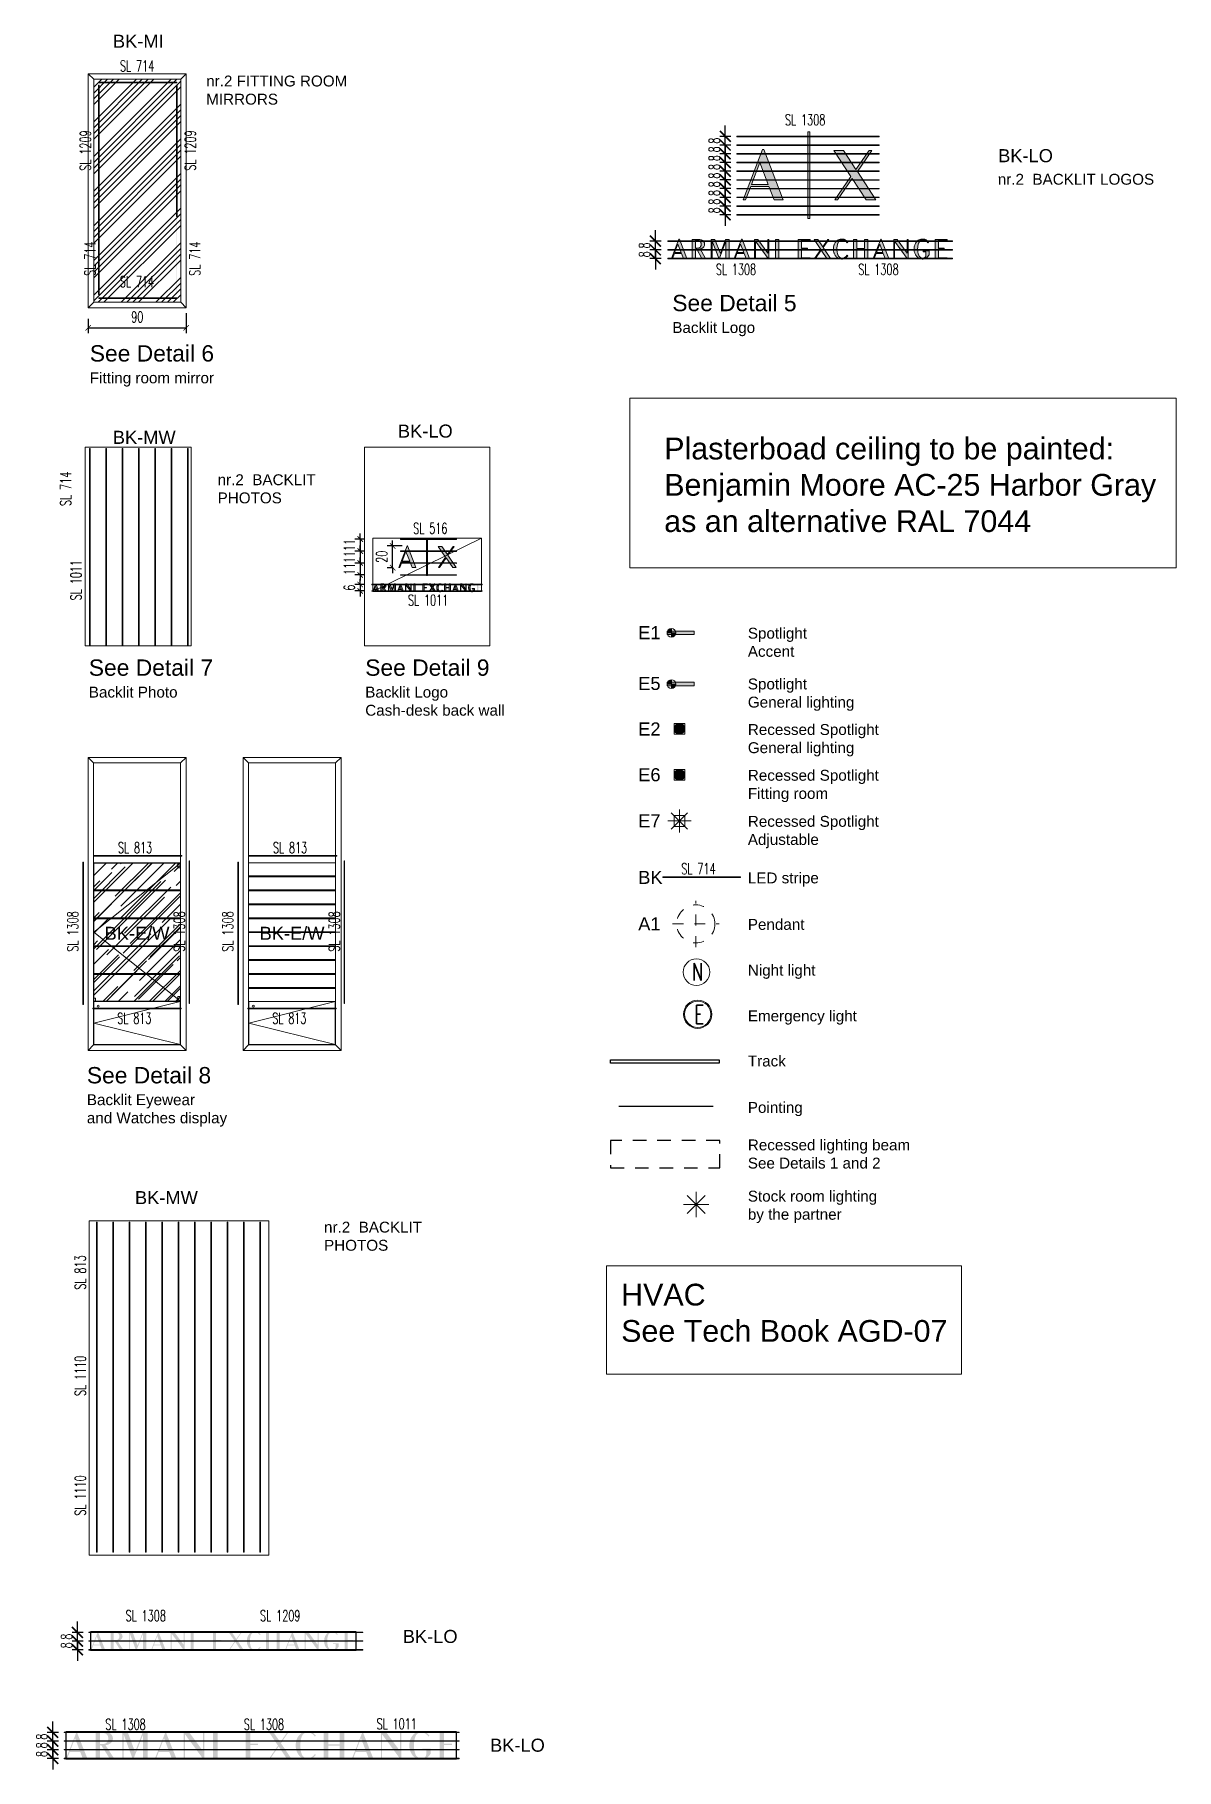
# Model space of a CAD drawing. Extents: x 214 to 401, y 14 to 126.
# Drawn here: x 320.97 to 331.45, y 73.32 to 89.25 of the extents above; entities that cross this region are included whole.
import ezdxf

# ---------------------------------------------------------------- set-up
doc = ezdxf.new("R2010")
doc.units = 0
doc.header["$LTSCALE"] = 0.25
doc.header["$MEASUREMENT"] = 0
for name, pattern in [('DASHED', [0.75, 0.5, -0.25]), ('DOT2', [0.125, 0, -0.125]), ('NASCOSTA', [0.375, 0.25, -0.125]), ('PUNTO2', [0.125, 0, -0.125])]:
    doc.linetypes.add(name, pattern=pattern)
doc.layers.get('0').update_dxf_attribs({"linetype": 'CONTINUOUS'})
doc.layers.get('DEFPOINTS').update_dxf_attribs({"linetype": 'CONTINUOUS'})
for name, color, linetype, lineweight, true_color in [('LD_base', 7, 'CONTINUOUS', 5, 0x646464), ('LD_light', 7, 'CONTINUOUS', 5, 0xf00000), ('LD_N', 7, 'CONTINUOUS', 9, 0x41c62a)]:
    doc.layers.add(name, color=color, linetype=linetype, lineweight=lineweight, true_color=true_color)
for name, color, linetype, true_color in [('LD_beam', 7, 'DASHED', 0x7ec8c8), ('LD_pointing', 7, 'CONTINUOUS', 0xff9429), ('LD_track', 7, 'CONTINUOUS', 0x7ec8c8)]:
    doc.layers.add(name, color=color, linetype=linetype, true_color=true_color)
doc.layers.add('LD_def-points', color=11, linetype='CONTINUOUS', lineweight=5, plot=False)
doc.layers.add('LD_quote', color=255, linetype='CONTINUOUS', lineweight=9)
doc.layers.add('LD_text', color=255, linetype='CONTINUOUS', lineweight=9)
doc.styles.add('SIMPLEX', font='SIMPLEX.SHX', dxfattribs={"width": 0.65})
doc.styles.get("Standard").update_dxf_attribs({"font": 'Arial.ttf'})
doc.dimstyles.new('METRI', dxfattribs={"dimtxt": 0.2, "dimasz": 0.1, "dimexe": 0.1, "dimexo": 0.0625, "dimgap": 0.09, "dimtad": 1, "dimzin": 0, "dimdsep": 46, "dimtxsty": 'SIMPLEX', "dimblk": 'LINEET2S', "dimcen": 0.09, "dimdle": 0.1, "dimclrt": 3, "dimadec": 0, "dimazin": 0, "dimtfac": 1, "dimtix": 1, "dimtmove": 2, "dimatfit": 3, "dimldrblk": 'LINEET2S', "dimfxl": 1, "dimtolj": 1, "dimarcsym": 0})

msp = doc.modelspace()

# ---------------------------------------------------------------- texts
at = {"layer": 'LD_light', "lineweight": 30, "char_height": 0.1, "width": 1.249546, "attachment_point": 4, "style": 'SIMPLEX'}
for s, insert in [('SL 714', (321.75184, 88.96529)), ('SL 1308 ', (327.85931, 88.47042, 0)), ('SL 1308 ', (327.22435, 87.09613, 0)), ('SL 1308 ', (328.53235, 87.09613, 0)), ('SL 714', (321.75032, 86.98401)), ('SL 516 ', (324.44416, 84.71858)), ('SL 1011', (324.39672, 84.05872)), ('SL 813', (321.73245, 81.78604)), ('SL 813', (323.15622, 81.78604)), ('SL 714', (326.90761, 81.59214, 0)), ('SL 813', (321.72586, 80.21896)), ('SL 813', (323.14963, 80.21896)), ('SL 1308 ', (321.80285, 74.73199)), ('SL 1209', (323.03835, 74.73199)), ('SL 1308 ', (321.61785, 73.73402)), ('SL 1308 ', (322.88898, 73.73402)), ('SL 1011', (324.10815, 73.7388))]:
    msp.add_mtext(s, dxfattribs=dict(at, insert=insert))
at = {"layer": 'LD_light', "lineweight": 30, "char_height": 0.1, "width": 1.249546, "attachment_point": 4, "rotation": 90, "style": 'SIMPLEX'}
for s, insert in [('SL 1209', (321.43434, 88.00266)), ('SL 1209', (322.39782, 88.00266)), ('SL 714', (321.47617, 87.03704)), ('SL 714', (322.43965, 87.03704)), ('SL 714', (321.25317, 84.92366)), ('SL 1011', (321.34803, 84.05761)), ('SL 1011', (321.34803, 84.05686)), ('SL 1308 ', (321.31817, 80.83049)), ('SL 1308 ', (322.29679, 80.83049)), ('SL 1308 ', (322.74194, 80.83049)), ('SL 1308 ', (323.72057, 80.83049)), ('SL 813', (321.38712, 77.72674)), ('SL 1110', (321.38712, 76.7488)), ('SL 1110', (321.38712, 75.65045))]:
    msp.add_mtext(s, dxfattribs=dict(at, insert=insert))
at = {"layer": 'LD_text', "attachment_point": 1}
for s, insert, char_height, width in [('BK-MI', (321.68679, 89.25206), 0.12, 0.3836567), ('nr.2 FITTING ROOM\\PMIRRORS', (322.54347, 88.8766, 0), 0.1, 1.8926396), ('BK-LO', (329.81738, 88.20098, 0), 0.12, 0.3836567), ('nr.2  BACKLIT LOGOS', (329.81401, 87.97434), 0.1, 1.8926396), ('See Detail 5\\P{\\H0.66667x;Backlit Logo}', (326.8245, 86.86276, 0), 0.15, 2.0341109), ('See Detail 6\\P{\\H0.66667x;Fitting room mirror}', (321.47444, 86.40033), 0.15, 2.0341109), ('BK-MW', (321.68572, 85.61422), 0.12, 0.3836567), ('BK-LO', (324.3046, 85.67173), 0.12, 0.3836567), ('Plasterboad ceiling to be painted:\\PBenjamin Moore AC-25 Harbor Gray \\Pas an alternative RAL 7044', (326.75048, 85.55136), 0.2, 4.7264582), ('nr.2  BACKLIT \\PPHOTOS', (322.64852, 85.21484), 0.1, 1.8926396), ('See Detail 7\\P{\\H0.66667x;Backlit Photo}', (321.46534, 83.51448, 0), 0.15, 2.0341109), ('See Detail 9\\P{\\H0.66667x;Backlit Logo\\PCash-desk back wall}', (324.00432, 83.51448, 0), 0.15, 2.0341109), ('BK-E/W', (321.61032, 81.05939), 0.12, 0.3836567), ('BK-E/W', (323.0341, 81.05939), 0.12, 0.3836567), ('See Detail 8\\P{\\H0.66667x;Backlit Eyewear \\Pand Watches display}', (321.44739, 79.77096), 0.15, 2.0341109), ('BK-MW', (321.88941, 78.63177), 0.12, 0.3836567), ('nr.2  BACKLIT \\PPHOTOS', (323.62578, 78.35077), 0.1, 1.8926396), ('BK-LO', (324.34914, 74.60169), 0.12, 0.3836567), ('BK-LO', (325.15065, 73.60287), 0.12, 0.3836567)]:
    msp.add_mtext(s, dxfattribs=dict(at, insert=insert, char_height=char_height, width=width))
for s, width, insert, char_height in [('E1', 0.3836567, (326.51152, 83.82029, 0), 0.12), ('Spotlight \\PAccent', 1.2809406, (327.51833, 83.80533, 0), 0.1), ('E5', 0.3836567, (326.51152, 83.35412, 0), 0.12), ('Spotlight\\PGeneral lighting', 1.8205103, (327.51833, 83.33916, 0), 0.1), ('E2', 0.3836567, (326.51152, 82.93563, 0), 0.12), ('Recessed Spotlight General lighting', 1.2703947, (327.51833, 82.92067, 0), 0.1), ('E6', 0.3836567, (326.51152, 82.51546, 0), 0.12), ('Recessed Spotlight Fitting room', 1.2703947, (327.51833, 82.5005, 0), 0.1), ('E7', 0.3836567, (326.51152, 82.09241, 0), 0.12), ('Recessed Spotlight\\PAdjustable  ', 1.2703947, (327.51833, 82.07745, 0), 0.1), ('BK', 0.3836567, (326.51152, 81.57275, 0), 0.12), ('LED stripe', 1.2703947, (327.51833, 81.55779, 0), 0.1), ('A1', 0.3836567, (326.51152, 81.14609, 0), 0.12), ('Pendant', 1.2703947, (327.51833, 81.13113, 0), 0.1), ('Night light', 1.2703947, (327.51833, 80.71088, 0), 0.1), ('Emergency light', 1.2703947, (327.51833, 80.29063, 0), 0.1), ('Track', 1.2703947, (327.51833, 79.87647, 0), 0.1), ('Pointing', 1.2703947, (327.51833, 79.45013, 0), 0.1), ('Recessed lighting beam\\PSee Details 1 and 2', 2.4447286, (327.51833, 79.10573, 0), 0.1), ('Stock room lighting \\Pby the partner', 1.4841847, (327.51833, 78.63544, 0), 0.1)]:
    msp.add_mtext_dynamic_manual_height_columns(s, width=width, gutter_width=17.5, heights=[0], dxfattribs=dict(at, insert=insert, char_height=char_height))
at = {"layer": 'LD_text', "color": 82, "true_color": 0x31b50d, "insert": (326.35466, 77.78084), "char_height": 0.2, "width": 4.7264582, "attachment_point": 1}
msp.add_mtext('HVAC\\PSee Tech Book AGD-07', dxfattribs=at)

# ---------------------------------------------------------------- blocks, each defined once
blk = doc.blocks.new('_ArchTick')
at = {"color": 0, "linetype": 'ByBlock', "const_width": 0.15}
blk.add_lwpolyline([(-0.5, -0.5), (0.5, 0.5)], dxfattribs=at)
blk = doc.blocks.new('*D385')
at = {"layer": 'DEFPOINTS', "color": 0, "transparency": 16777216}
for p in [(321.361, 74.499), (321.462, 74.499), (321.462, 74.419)]:
    blk.add_point(p, dxfattribs=at)
at = {"layer": 'LD_quote', "color": 0, "lineweight": -2, "transparency": 16777216}
for p, q in [((321.361, 74.499), (321.361, 74.599)), ((321.412, 74.499), (321.311, 74.499)), ((321.412, 74.419), (321.311, 74.419)), ((321.361, 74.419), (321.361, 74.499)), ((321.361, 74.419), (321.361, 74.319))]:
    blk.add_line(p, q, dxfattribs=at)
at = {"layer": 'LD_quote', "color": 0, "lineweight": -2, "transparency": 16777216, "xscale": 0.1, "yscale": 0.1, "zscale": 0.1}
for p, rotation in [((321.361, 74.499), 270), ((321.361, 74.419), 90)]:
    blk.add_blockref('_ArchTick', p, dxfattribs=dict(at, rotation=rotation))
at = {"layer": 'LD_quote', "color": 3, "transparency": 16777216, "insert": (321.261, 74.459), "char_height": 0.1, "attachment_point": 5, "rotation": 90, "style": 'SIMPLEX'}
blk.add_mtext('\\A1;{\\C256;8}', dxfattribs=at)
blk = doc.blocks.new('LINEET2S')
blk.add_line((-1, 0), (0, 0))
at = {"color": 5}
blk.add_line((0.5, 0.5), (-0.5, -0.5), dxfattribs=at)
blk = doc.blocks.new('*D364')
at = {"layer": 'DEFPOINTS', "color": 0, "transparency": 16777216}
for p in [(324.047, 84.62), (323.958, 84.51), (324.047, 84.51)]:
    blk.add_point(p, dxfattribs=at)
at = {"layer": 'LD_quote', "color": 0, "lineweight": -2, "transparency": 16777216}
for p, q in [((323.997, 84.62), (323.908, 84.62)), ((323.958, 84.62), (323.958, 84.67)), ((323.958, 84.62), (323.958, 84.51)), ((323.997, 84.51), (323.908, 84.51)), ((323.958, 84.51), (323.958, 84.46))]:
    blk.add_line(p, q, dxfattribs=at)
at = {"layer": 'LD_quote', "color": 0, "lineweight": -2, "transparency": 16777216, "xscale": 0.05, "yscale": 0.05, "zscale": 0.05}
for p, rotation in [((323.958, 84.62), 270), ((323.958, 84.51), 90)]:
    blk.add_blockref('_ArchTick', p, dxfattribs=dict(at, rotation=rotation))
at = {"layer": 'LD_quote', "color": 3, "transparency": 16777216, "insert": (323.858, 84.565), "char_height": 0.1, "attachment_point": 5, "rotation": 90, "style": 'SIMPLEX'}
blk.add_mtext('\\A1;11', dxfattribs=at)
blk = doc.blocks.new('*D365')
at = {"layer": 'DEFPOINTS', "color": 0, "transparency": 16777216}
for p in [(324.047, 84.51), (323.958, 84.4), (324.047, 84.4)]:
    blk.add_point(p, dxfattribs=at)
at = {"layer": 'LD_quote', "color": 0, "lineweight": -2, "transparency": 16777216}
for p, q in [((323.997, 84.51), (323.908, 84.51)), ((323.958, 84.51), (323.958, 84.56)), ((323.958, 84.51), (323.958, 84.4)), ((323.997, 84.4), (323.908, 84.4)), ((323.958, 84.4), (323.958, 84.35))]:
    blk.add_line(p, q, dxfattribs=at)
at = {"layer": 'LD_quote', "color": 0, "lineweight": -2, "transparency": 16777216, "xscale": 0.05, "yscale": 0.05, "zscale": 0.05}
for p, rotation in [((323.958, 84.51), 270), ((323.958, 84.4), 90)]:
    blk.add_blockref('_ArchTick', p, dxfattribs=dict(at, rotation=rotation))
at = {"layer": 'LD_quote', "color": 3, "transparency": 16777216, "insert": (323.858, 84.455), "char_height": 0.1, "attachment_point": 5, "rotation": 90, "style": 'SIMPLEX'}
blk.add_mtext('\\A1;11', dxfattribs=at)
blk = doc.blocks.new('*D366')
at = {"layer": 'DEFPOINTS', "color": 0, "transparency": 16777216}
for p in [(323.958, 84.29), (324.047, 84.4), (324.047, 84.29)]:
    blk.add_point(p, dxfattribs=at)
at = {"layer": 'LD_quote', "color": 0, "lineweight": -2, "transparency": 16777216}
for p, q in [((323.958, 84.4), (323.958, 84.45)), ((323.997, 84.4), (323.908, 84.4)), ((323.997, 84.29), (323.908, 84.29)), ((323.958, 84.4), (323.958, 84.29)), ((323.958, 84.29), (323.958, 84.24))]:
    blk.add_line(p, q, dxfattribs=at)
at = {"layer": 'LD_quote', "color": 0, "lineweight": -2, "transparency": 16777216, "xscale": 0.05, "yscale": 0.05, "zscale": 0.05}
for p, rotation in [((323.958, 84.4), 270), ((323.958, 84.29), 90)]:
    blk.add_blockref('_ArchTick', p, dxfattribs=dict(at, rotation=rotation))
at = {"layer": 'LD_quote', "color": 3, "transparency": 16777216, "insert": (323.858, 84.345), "char_height": 0.1, "attachment_point": 5, "rotation": 90, "style": 'SIMPLEX'}
blk.add_mtext('\\A1;11', dxfattribs=at)
blk = doc.blocks.new('*D367')
at = {"layer": 'DEFPOINTS', "color": 0, "transparency": 16777216}
for p in [(323.958, 84.143), (324.047, 84.203), (324.047, 84.143)]:
    blk.add_point(p, dxfattribs=at)
at = {"layer": 'LD_quote', "color": 0, "lineweight": -2, "transparency": 16777216}
for p, q in [((323.997, 84.203), (323.908, 84.203)), ((323.997, 84.143), (323.908, 84.143)), ((323.958, 84.203), (323.958, 84.253)), ((323.958, 84.203), (323.958, 84.143)), ((323.958, 84.143), (323.958, 84.093))]:
    blk.add_line(p, q, dxfattribs=at)
at = {"layer": 'LD_quote', "color": 0, "lineweight": -2, "transparency": 16777216, "xscale": 0.05, "yscale": 0.05, "zscale": 0.05}
for p, rotation in [((323.958, 84.203), 270), ((323.958, 84.143), 90)]:
    blk.add_blockref('_ArchTick', p, dxfattribs=dict(at, rotation=rotation))
at = {"layer": 'LD_quote', "color": 3, "transparency": 16777216, "insert": (323.858, 84.173), "char_height": 0.1, "attachment_point": 5, "rotation": 90, "style": 'SIMPLEX'}
blk.add_mtext('\\A1;6', dxfattribs=at)
blk = doc.blocks.new('*D368')
at = {"layer": 'DEFPOINTS', "color": 0, "transparency": 16777216}
for p in [(324.256, 84.557), (324.392, 84.557), (324.312, 84.357)]:
    blk.add_point(p, dxfattribs=at)
at = {"layer": 'LD_quote', "color": 0, "lineweight": -2, "transparency": 16777216}
for p, q in [((324.256, 84.557), (324.256, 84.607)), ((324.342, 84.557), (324.206, 84.557)), ((324.256, 84.357), (324.256, 84.557)), ((324.262, 84.357), (324.206, 84.357)), ((324.256, 84.357), (324.256, 84.307))]:
    blk.add_line(p, q, dxfattribs=at)
at = {"layer": 'LD_quote', "color": 0, "lineweight": -2, "transparency": 16777216, "xscale": 0.05, "yscale": 0.05, "zscale": 0.05}
for p, rotation in [((324.256, 84.557), 270), ((324.256, 84.357), 90)]:
    blk.add_blockref('_ArchTick', p, dxfattribs=dict(at, rotation=rotation))
at = {"layer": 'LD_quote', "color": 3, "transparency": 16777216, "insert": (324.156, 84.457), "char_height": 0.1, "attachment_point": 5, "rotation": 90, "style": 'SIMPLEX'}
blk.add_mtext('\\A1;20', dxfattribs=at)
blk = doc.blocks.new('*D370')
at = {"layer": 'DEFPOINTS', "color": 0, "transparency": 16777216}
for p in [(321.46, 86.691), (322.36, 86.744), (322.36, 86.56)]:
    blk.add_point(p, dxfattribs=at)
at = {"layer": 'LD_quote', "color": 0, "lineweight": -2, "transparency": 16777216}
for p, q in [((322.36, 86.694), (322.36, 86.51)), ((321.46, 86.641), (321.46, 86.51)), ((321.46, 86.56), (322.36, 86.56))]:
    blk.add_line(p, q, dxfattribs=at)
at = {"layer": 'LD_quote', "color": 0, "lineweight": -2, "transparency": 16777216, "xscale": 0.05, "yscale": 0.05, "zscale": 0.05, "rotation": 180}
blk.add_blockref('_ArchTick', (321.46, 86.56), dxfattribs=at)
at = {"layer": 'LD_quote', "color": 0, "lineweight": -2, "transparency": 16777216, "xscale": 0.05, "yscale": 0.05, "zscale": 0.05}
blk.add_blockref('_ArchTick', (322.36, 86.56), dxfattribs=at)
at = {"layer": 'LD_quote', "color": 3, "transparency": 16777216, "insert": (321.91, 86.66), "char_height": 0.1, "attachment_point": 5, "style": 'SIMPLEX'}
blk.add_mtext('\\A1;90', dxfattribs=at)
blk = doc.blocks.new('*D371')
at = {"layer": 'DEFPOINTS', "color": 0, "transparency": 16777216}
for p in [(321.361, 74.499), (321.462, 74.499), (321.462, 74.419)]:
    blk.add_point(p, dxfattribs=at)
at = {"layer": 'LD_quote', "color": 0, "lineweight": -2, "transparency": 16777216}
for p, q in [((321.361, 74.499), (321.361, 74.599)), ((321.412, 74.499), (321.311, 74.499)), ((321.412, 74.419), (321.311, 74.419)), ((321.361, 74.419), (321.361, 74.499)), ((321.361, 74.419), (321.361, 74.319))]:
    blk.add_line(p, q, dxfattribs=at)
at = {"layer": 'LD_quote', "color": 0, "lineweight": -2, "transparency": 16777216, "xscale": 0.1, "yscale": 0.1, "zscale": 0.1}
for p, rotation in [((321.361, 74.499), 270), ((321.361, 74.419), 90)]:
    blk.add_blockref('_ArchTick', p, dxfattribs=dict(at, rotation=rotation))
at = {"layer": 'LD_quote', "color": 3, "transparency": 16777216, "insert": (321.261, 74.459), "char_height": 0.1, "attachment_point": 5, "rotation": 90, "style": 'SIMPLEX'}
blk.add_mtext('\\A1;{\\C256;8}', dxfattribs=at)
blk = doc.blocks.new('*D372')
at = {"layer": 'DEFPOINTS', "color": 0, "transparency": 16777216}
for p in [(321.361, 74.579), (321.462, 74.579), (321.462, 74.499)]:
    blk.add_point(p, dxfattribs=at)
at = {"layer": 'LD_quote', "color": 0, "lineweight": -2, "transparency": 16777216}
for p, q in [((321.412, 74.579), (321.311, 74.579)), ((321.361, 74.579), (321.361, 74.679)), ((321.361, 74.499), (321.361, 74.579)), ((321.412, 74.499), (321.311, 74.499)), ((321.361, 74.499), (321.361, 74.399))]:
    blk.add_line(p, q, dxfattribs=at)
at = {"layer": 'LD_quote', "color": 0, "lineweight": -2, "transparency": 16777216, "xscale": 0.1, "yscale": 0.1, "zscale": 0.1}
for p, rotation in [((321.361, 74.579), 270), ((321.361, 74.499), 90)]:
    blk.add_blockref('_ArchTick', p, dxfattribs=dict(at, rotation=rotation))
at = {"layer": 'LD_quote', "color": 3, "transparency": 16777216, "insert": (321.261, 74.539), "char_height": 0.1, "attachment_point": 5, "rotation": 90, "style": 'SIMPLEX'}
blk.add_mtext('\\A1;{\\C256;8}', dxfattribs=at)
blk = doc.blocks.new('*D373')
at = {"layer": 'DEFPOINTS', "color": 0, "transparency": 16777216}
for p in [(321.134, 73.501), (321.236, 73.501), (321.236, 73.421)]:
    blk.add_point(p, dxfattribs=at)
at = {"layer": 'LD_quote', "color": 0, "lineweight": -2, "transparency": 16777216}
for p, q in [((321.134, 73.501), (321.134, 73.601)), ((321.186, 73.501), (321.084, 73.501)), ((321.134, 73.421), (321.134, 73.501)), ((321.186, 73.421), (321.084, 73.421)), ((321.134, 73.421), (321.134, 73.321))]:
    blk.add_line(p, q, dxfattribs=at)
at = {"layer": 'LD_quote', "color": 0, "lineweight": -2, "transparency": 16777216, "xscale": 0.1, "yscale": 0.1, "zscale": 0.1}
for p, rotation in [((321.134, 73.501), 270), ((321.134, 73.421), 90)]:
    blk.add_blockref('_ArchTick', p, dxfattribs=dict(at, rotation=rotation))
at = {"layer": 'LD_quote', "color": 3, "transparency": 16777216, "insert": (321.034, 73.461), "char_height": 0.1, "attachment_point": 5, "rotation": 90, "style": 'SIMPLEX'}
blk.add_mtext('\\A1;{\\C256;8}', dxfattribs=at)
blk = doc.blocks.new('*D374')
at = {"layer": 'DEFPOINTS', "color": 0, "transparency": 16777216}
for p in [(321.134, 73.581), (321.236, 73.581), (321.236, 73.501)]:
    blk.add_point(p, dxfattribs=at)
at = {"layer": 'LD_quote', "color": 0, "lineweight": -2, "transparency": 16777216}
for p, q in [((321.134, 73.581), (321.134, 73.681)), ((321.186, 73.581), (321.084, 73.581)), ((321.186, 73.501), (321.084, 73.501)), ((321.134, 73.501), (321.134, 73.581)), ((321.134, 73.501), (321.134, 73.401))]:
    blk.add_line(p, q, dxfattribs=at)
at = {"layer": 'LD_quote', "color": 0, "lineweight": -2, "transparency": 16777216, "xscale": 0.1, "yscale": 0.1, "zscale": 0.1}
for p, rotation in [((321.134, 73.581), 270), ((321.134, 73.501), 90)]:
    blk.add_blockref('_ArchTick', p, dxfattribs=dict(at, rotation=rotation))
at = {"layer": 'LD_quote', "color": 3, "transparency": 16777216, "insert": (321.034, 73.541), "char_height": 0.1, "attachment_point": 5, "rotation": 90, "style": 'SIMPLEX'}
blk.add_mtext('\\A1;{\\C256;8}', dxfattribs=at)
blk = doc.blocks.new('*D375')
at = {"layer": 'DEFPOINTS', "color": 0, "transparency": 16777216}
for p in [(321.134, 73.661), (321.236, 73.661), (321.236, 73.581)]:
    blk.add_point(p, dxfattribs=at)
at = {"layer": 'LD_quote', "color": 0, "lineweight": -2, "transparency": 16777216}
for p, q in [((321.134, 73.661), (321.134, 73.761)), ((321.186, 73.661), (321.084, 73.661)), ((321.134, 73.581), (321.134, 73.661)), ((321.186, 73.581), (321.084, 73.581)), ((321.134, 73.581), (321.134, 73.481))]:
    blk.add_line(p, q, dxfattribs=at)
at = {"layer": 'LD_quote', "color": 0, "lineweight": -2, "transparency": 16777216, "xscale": 0.1, "yscale": 0.1, "zscale": 0.1}
for p, rotation in [((321.134, 73.661), 270), ((321.134, 73.581), 90)]:
    blk.add_blockref('_ArchTick', p, dxfattribs=dict(at, rotation=rotation))
at = {"layer": 'LD_quote', "color": 3, "transparency": 16777216, "insert": (321.034, 73.621), "char_height": 0.1, "attachment_point": 5, "rotation": 90, "style": 'SIMPLEX'}
blk.add_mtext('\\A1;{\\C256;8}', dxfattribs=at)
blk = doc.blocks.new('*D353')
at = {"layer": 'DEFPOINTS', "color": 0, "transparency": 16777216}
for p in [(327.311, 88.158), (327.412, 88.158), (327.412, 88.078)]:
    blk.add_point(p, dxfattribs=at)
at = {"layer": 'LD_quote', "color": 0, "lineweight": -2, "transparency": 16777216}
for p, q in [((327.311, 88.158), (327.311, 88.258)), ((327.362, 88.158), (327.261, 88.158)), ((327.311, 88.078), (327.311, 88.158)), ((327.362, 88.078), (327.261, 88.078)), ((327.311, 88.078), (327.311, 87.978))]:
    blk.add_line(p, q, dxfattribs=at)
at = {"layer": 'LD_quote', "color": 0, "lineweight": -2, "transparency": 16777216, "xscale": 0.1, "yscale": 0.1, "zscale": 0.1}
for p, rotation in [((327.311, 88.158), 270), ((327.311, 88.078), 90)]:
    blk.add_blockref('_ArchTick', p, dxfattribs=dict(at, rotation=rotation))
at = {"layer": 'LD_quote', "color": 3, "transparency": 16777216, "insert": (327.211, 88.118), "char_height": 0.1, "attachment_point": 5, "rotation": 90, "style": 'SIMPLEX'}
blk.add_mtext('\\A1;{\\C256;8}', dxfattribs=at)
blk = doc.blocks.new('*D354')
at = {"layer": 'DEFPOINTS', "color": 0, "transparency": 16777216}
for p in [(327.311, 88.238), (327.412, 88.238), (327.412, 88.158)]:
    blk.add_point(p, dxfattribs=at)
at = {"layer": 'LD_quote', "color": 0, "lineweight": -2, "transparency": 16777216}
for p, q in [((327.311, 88.238), (327.311, 88.338)), ((327.362, 88.238), (327.261, 88.238)), ((327.362, 88.158), (327.261, 88.158)), ((327.311, 88.158), (327.311, 88.238)), ((327.311, 88.158), (327.311, 88.058))]:
    blk.add_line(p, q, dxfattribs=at)
at = {"layer": 'LD_quote', "color": 0, "lineweight": -2, "transparency": 16777216, "xscale": 0.1, "yscale": 0.1, "zscale": 0.1}
for p, rotation in [((327.311, 88.238), 270), ((327.311, 88.158), 90)]:
    blk.add_blockref('_ArchTick', p, dxfattribs=dict(at, rotation=rotation))
at = {"layer": 'LD_quote', "color": 3, "transparency": 16777216, "insert": (327.211, 88.198), "char_height": 0.1, "attachment_point": 5, "rotation": 90, "style": 'SIMPLEX'}
blk.add_mtext('\\A1;{\\C256;8}', dxfattribs=at)
blk = doc.blocks.new('*D355')
at = {"layer": 'DEFPOINTS', "color": 0, "transparency": 16777216}
for p in [(327.31, 88.078), (327.412, 88.078), (327.412, 87.998)]:
    blk.add_point(p, dxfattribs=at)
at = {"layer": 'LD_quote', "color": 0, "lineweight": -2, "transparency": 16777216}
for p, q in [((327.31, 88.078), (327.31, 88.178)), ((327.362, 88.078), (327.26, 88.078)), ((327.362, 87.998), (327.26, 87.998)), ((327.31, 87.998), (327.31, 88.078)), ((327.31, 87.998), (327.31, 87.898))]:
    blk.add_line(p, q, dxfattribs=at)
at = {"layer": 'LD_quote', "color": 0, "lineweight": -2, "transparency": 16777216, "xscale": 0.1, "yscale": 0.1, "zscale": 0.1}
for p, rotation in [((327.31, 88.078), 270), ((327.31, 87.998), 90)]:
    blk.add_blockref('_ArchTick', p, dxfattribs=dict(at, rotation=rotation))
at = {"layer": 'LD_quote', "color": 3, "transparency": 16777216, "insert": (327.21, 88.038), "char_height": 0.1, "attachment_point": 5, "rotation": 90, "style": 'SIMPLEX'}
blk.add_mtext('\\A1;{\\C256;8}', dxfattribs=at)
blk = doc.blocks.new('*D356')
at = {"layer": 'DEFPOINTS', "color": 0, "transparency": 16777216}
for p in [(327.311, 88.318), (327.412, 88.318), (327.412, 88.238)]:
    blk.add_point(p, dxfattribs=at)
at = {"layer": 'LD_quote', "color": 0, "lineweight": -2, "transparency": 16777216}
for p, q in [((327.311, 88.318), (327.311, 88.418)), ((327.362, 88.318), (327.261, 88.318)), ((327.311, 88.238), (327.311, 88.318)), ((327.362, 88.238), (327.261, 88.238)), ((327.311, 88.238), (327.311, 88.138))]:
    blk.add_line(p, q, dxfattribs=at)
at = {"layer": 'LD_quote', "color": 0, "lineweight": -2, "transparency": 16777216, "xscale": 0.1, "yscale": 0.1, "zscale": 0.1}
for p, rotation in [((327.311, 88.318), 270), ((327.311, 88.238), 90)]:
    blk.add_blockref('_ArchTick', p, dxfattribs=dict(at, rotation=rotation))
at = {"layer": 'LD_quote', "color": 3, "transparency": 16777216, "insert": (327.211, 88.278), "char_height": 0.1, "attachment_point": 5, "rotation": 90, "style": 'SIMPLEX'}
blk.add_mtext('\\A1;{\\C256;8}', dxfattribs=at)
blk = doc.blocks.new('*D357')
at = {"layer": 'DEFPOINTS', "color": 0, "transparency": 16777216}
for p in [(327.311, 87.918), (327.412, 87.918), (327.412, 87.838)]:
    blk.add_point(p, dxfattribs=at)
at = {"layer": 'LD_quote', "color": 0, "lineweight": -2, "transparency": 16777216}
for p, q in [((327.311, 87.918), (327.311, 88.018)), ((327.362, 87.918), (327.261, 87.918)), ((327.362, 87.838), (327.261, 87.838)), ((327.311, 87.838), (327.311, 87.918)), ((327.311, 87.838), (327.311, 87.738))]:
    blk.add_line(p, q, dxfattribs=at)
at = {"layer": 'LD_quote', "color": 0, "lineweight": -2, "transparency": 16777216, "xscale": 0.1, "yscale": 0.1, "zscale": 0.1}
for p, rotation in [((327.311, 87.918), 270), ((327.311, 87.838), 90)]:
    blk.add_blockref('_ArchTick', p, dxfattribs=dict(at, rotation=rotation))
at = {"layer": 'LD_quote', "color": 3, "transparency": 16777216, "insert": (327.211, 87.878), "char_height": 0.1, "attachment_point": 5, "rotation": 90, "style": 'SIMPLEX'}
blk.add_mtext('\\A1;{\\C256;8}', dxfattribs=at)
blk = doc.blocks.new('*D358')
at = {"layer": 'DEFPOINTS', "color": 0, "transparency": 16777216}
for p in [(327.311, 87.998), (327.412, 87.998), (327.412, 87.918)]:
    blk.add_point(p, dxfattribs=at)
at = {"layer": 'LD_quote', "color": 0, "lineweight": -2, "transparency": 16777216}
for p, q in [((327.311, 87.998), (327.311, 88.098)), ((327.362, 87.998), (327.261, 87.998)), ((327.311, 87.918), (327.311, 87.998)), ((327.362, 87.918), (327.261, 87.918)), ((327.311, 87.918), (327.311, 87.818))]:
    blk.add_line(p, q, dxfattribs=at)
at = {"layer": 'LD_quote', "color": 0, "lineweight": -2, "transparency": 16777216, "xscale": 0.1, "yscale": 0.1, "zscale": 0.1}
for p, rotation in [((327.311, 87.998), 270), ((327.311, 87.918), 90)]:
    blk.add_blockref('_ArchTick', p, dxfattribs=dict(at, rotation=rotation))
at = {"layer": 'LD_quote', "color": 3, "transparency": 16777216, "insert": (327.211, 87.958), "char_height": 0.1, "attachment_point": 5, "rotation": 90, "style": 'SIMPLEX'}
blk.add_mtext('\\A1;{\\C256;8}', dxfattribs=at)
blk = doc.blocks.new('*D359')
at = {"layer": 'DEFPOINTS', "color": 0, "transparency": 16777216}
for p in [(327.31, 87.838), (327.412, 87.838), (327.412, 87.758)]:
    blk.add_point(p, dxfattribs=at)
at = {"layer": 'LD_quote', "color": 0, "lineweight": -2, "transparency": 16777216}
for p, q in [((327.31, 87.838), (327.31, 87.938)), ((327.362, 87.838), (327.26, 87.838)), ((327.31, 87.758), (327.31, 87.838)), ((327.362, 87.758), (327.26, 87.758)), ((327.31, 87.758), (327.31, 87.658))]:
    blk.add_line(p, q, dxfattribs=at)
at = {"layer": 'LD_quote', "color": 0, "lineweight": -2, "transparency": 16777216, "xscale": 0.1, "yscale": 0.1, "zscale": 0.1}
for p, rotation in [((327.31, 87.838), 270), ((327.31, 87.758), 90)]:
    blk.add_blockref('_ArchTick', p, dxfattribs=dict(at, rotation=rotation))
at = {"layer": 'LD_quote', "color": 3, "transparency": 16777216, "insert": (327.21, 87.798), "char_height": 0.1, "attachment_point": 5, "rotation": 90, "style": 'SIMPLEX'}
blk.add_mtext('\\A1;{\\C256;8}', dxfattribs=at)
blk = doc.blocks.new('*D360')
at = {"layer": 'DEFPOINTS', "color": 0, "transparency": 16777216}
for p in [(327.31, 87.758), (327.412, 87.758), (327.412, 87.678)]:
    blk.add_point(p, dxfattribs=at)
at = {"layer": 'LD_quote', "color": 0, "lineweight": -2, "transparency": 16777216}
for p, q in [((327.31, 87.758), (327.31, 87.858)), ((327.362, 87.758), (327.26, 87.758)), ((327.362, 87.678), (327.26, 87.678)), ((327.31, 87.678), (327.31, 87.758)), ((327.31, 87.678), (327.31, 87.578))]:
    blk.add_line(p, q, dxfattribs=at)
at = {"layer": 'LD_quote', "color": 0, "lineweight": -2, "transparency": 16777216, "xscale": 0.1, "yscale": 0.1, "zscale": 0.1}
for p, rotation in [((327.31, 87.758), 270), ((327.31, 87.678), 90)]:
    blk.add_blockref('_ArchTick', p, dxfattribs=dict(at, rotation=rotation))
at = {"layer": 'LD_quote', "color": 3, "transparency": 16777216, "insert": (327.21, 87.718), "char_height": 0.1, "attachment_point": 5, "rotation": 90, "style": 'SIMPLEX'}
blk.add_mtext('\\A1;{\\C256;8}', dxfattribs=at)
blk = doc.blocks.new('*D361')
at = {"layer": 'DEFPOINTS', "color": 0, "transparency": 16777216}
for p in [(326.669, 87.356), (326.771, 87.356), (326.771, 87.276)]:
    blk.add_point(p, dxfattribs=at)
at = {"layer": 'LD_quote', "color": 0, "lineweight": -2, "transparency": 16777216}
for p, q in [((326.721, 87.356), (326.619, 87.356)), ((326.669, 87.356), (326.669, 87.456)), ((326.669, 87.276), (326.669, 87.356)), ((326.721, 87.276), (326.619, 87.276)), ((326.669, 87.276), (326.669, 87.176))]:
    blk.add_line(p, q, dxfattribs=at)
at = {"layer": 'LD_quote', "color": 0, "lineweight": -2, "transparency": 16777216, "xscale": 0.1, "yscale": 0.1, "zscale": 0.1}
for p, rotation in [((326.669, 87.356), 270), ((326.669, 87.276), 90)]:
    blk.add_blockref('_ArchTick', p, dxfattribs=dict(at, rotation=rotation))
at = {"layer": 'LD_quote', "color": 3, "transparency": 16777216, "insert": (326.569, 87.316), "char_height": 0.1, "attachment_point": 5, "rotation": 90, "style": 'SIMPLEX'}
blk.add_mtext('\\A1;{\\C256;8}', dxfattribs=at)
blk = doc.blocks.new('*D362')
at = {"layer": 'DEFPOINTS', "color": 0, "transparency": 16777216}
for p in [(326.669, 87.276), (326.771, 87.276), (326.771, 87.196)]:
    blk.add_point(p, dxfattribs=at)
at = {"layer": 'LD_quote', "color": 0, "lineweight": -2, "transparency": 16777216}
for p, q in [((326.669, 87.276), (326.669, 87.376)), ((326.721, 87.276), (326.619, 87.276)), ((326.721, 87.196), (326.619, 87.196)), ((326.669, 87.196), (326.669, 87.276)), ((326.669, 87.196), (326.669, 87.096))]:
    blk.add_line(p, q, dxfattribs=at)
at = {"layer": 'LD_quote', "color": 0, "lineweight": -2, "transparency": 16777216, "xscale": 0.1, "yscale": 0.1, "zscale": 0.1}
for p, rotation in [((326.669, 87.276), 270), ((326.669, 87.196), 90)]:
    blk.add_blockref('_ArchTick', p, dxfattribs=dict(at, rotation=rotation))
at = {"layer": 'LD_quote', "color": 3, "transparency": 16777216, "insert": (326.569, 87.236), "char_height": 0.1, "attachment_point": 5, "rotation": 90, "style": 'SIMPLEX'}
blk.add_mtext('\\A1;{\\C256;8}', dxfattribs=at)
blk = doc.blocks.new('*D363')
at = {"layer": 'DEFPOINTS', "color": 0, "transparency": 16777216}
for p in [(327.31, 87.678), (327.412, 87.678), (327.412, 87.598)]:
    blk.add_point(p, dxfattribs=at)
at = {"layer": 'LD_quote', "color": 0, "lineweight": -2, "transparency": 16777216}
for p, q in [((327.31, 87.678), (327.31, 87.778)), ((327.362, 87.678), (327.26, 87.678)), ((327.31, 87.598), (327.31, 87.678)), ((327.362, 87.598), (327.26, 87.598)), ((327.31, 87.598), (327.31, 87.498))]:
    blk.add_line(p, q, dxfattribs=at)
at = {"layer": 'LD_quote', "color": 0, "lineweight": -2, "transparency": 16777216, "xscale": 0.1, "yscale": 0.1, "zscale": 0.1}
for p, rotation in [((327.31, 87.678), 270), ((327.31, 87.598), 90)]:
    blk.add_blockref('_ArchTick', p, dxfattribs=dict(at, rotation=rotation))
at = {"layer": 'LD_quote', "color": 3, "transparency": 16777216, "insert": (327.21, 87.638), "char_height": 0.1, "attachment_point": 5, "rotation": 90, "style": 'SIMPLEX'}
blk.add_mtext('\\A1;{\\C256;8}', dxfattribs=at)
blk = doc.blocks.new('notturna')
at = {"layer": 'LD_N'}
blk.add_circle((21.14, -17.043), 0.084, dxfattribs=at)
at = {"layer": 'LD_N', "style": 'SIMPLEX', "width": 0.65}
blk.add_text('N', height=0.11, dxfattribs=at).set_placement((21.114, -17.097))
blk = doc.blocks.new('e')
at = {"layer": 'LD_light', "color": 160, "true_color": 0x1a53ff}
for radius in [8.4, 7.78]:
    blk.add_circle((0, 0), radius, dxfattribs=at)
at = {"layer": 'LD_light', "color": 160, "true_color": 0x1a53ff, "style": 'SIMPLEX', "width": 0.65}
blk.add_text('E', height=11, dxfattribs=at).set_placement((-2, -5.7))
blk = doc.blocks.new('E1-5')
at = {"layer": 'LD_light', "lineweight": 5, "ltscale": 0.5}
h = blk.add_hatch(color=256, dxfattribs=at)
h.dxf.hatch_style = 1
h.paths.add_polyline_path([(0, 0.04, 0.414214), (-0.04, 0), (0, 0)])
at = {"layer": 'LD_light', "lineweight": 5}
h = blk.add_hatch(color=256, dxfattribs=at)
h.dxf.hatch_style = 1
h.paths.add_polyline_path([(0.21, -0.016), (0.21, 0.016), (-0.04, 0.016), (-0.04, -0.016)])
at = {"layer": 'LD_light', "lineweight": 5, "ltscale": 0.5}
h = blk.add_hatch(color=256, dxfattribs=at)
h.dxf.hatch_style = 1
h.paths.add_polyline_path([(0.04, 0), (0, 0), (0, -0.04, 0.414214)])
at = {"layer": 'LD_light', "lineweight": 5}
for p, q in [((-0.04, 0), (0.04, 0)), ((0, 0.04), (0, -0.04))]:
    blk.add_line(p, q, dxfattribs=at)
blk.add_lwpolyline([(0.21, 0.016), (-0.04, 0.016), (-0.04, -0.016), (0.21, -0.016)], close=True, dxfattribs=at)
blk.add_circle((0, 0), 0.04, dxfattribs=at)
blk = doc.blocks.new('E2-6')
at = {"layer": 'LD_light'}
h = blk.add_hatch(color=256, dxfattribs=at)
h.dxf.hatch_style = 1
edge = h.paths.add_edge_path()
edge.add_arc((0, 0), 0.05, 0, 360)
blk.add_lwpolyline([(-0.05, -0.05), (0.05, -0.05), (0.05, 0.05), (-0.05, 0.05)], close=True, dxfattribs=at)
blk.add_circle((0, 0), 0.05, dxfattribs=at)
blk = doc.blocks.new('lamp A1')
at = {"layer": 'LD_light', "linetype": 'NASCOSTA'}
for p, q in [((300.794, 135.027), (300.794, 135.453)), ((300.581, 135.24), (301.007, 135.24))]:
    blk.add_line(p, q, dxfattribs=at)
blk.add_circle((300.794, 135.24), 0.175, dxfattribs=at)
blk = doc.blocks.new('E7')
at = {"layer": 'LD_light'}
for p, q in [((-0.106, 0), (0.106, 0)), ((-0.075, -0.075), (0.075, 0.075)), ((-0.075, 0.075), (0.075, -0.075)), ((0, -0.106), (0, 0.106))]:
    blk.add_line(p, q, dxfattribs=at)
blk.add_lwpolyline([(-0.05, -0.05), (0.05, -0.05), (0.05, 0.05), (-0.05, 0.05)], close=True, dxfattribs=at)

# ---------------------------------------------------------------- dimensions: what is measured, and where the dimension line sits
at = {"layer": 'LD_quote'}
for base, p1, p2, picture, middle in [((327.31058, 88.31785), (327.41239, 88.23785), (327.41239, 88.31785), '*D356', (327.21058, 88.27785)), ((327.31058, 88.23785), (327.41239, 88.15785), (327.41239, 88.23785), '*D354', (327.21058, 88.19785)), ((327.31058, 88.15785), (327.41239, 88.07785), (327.41239, 88.15785), '*D353', (327.21058, 88.11785)), ((327.31045, 88.07785), (327.41225, 87.99785), (327.41225, 88.07785), '*D355', (327.21045, 88.03785)), ((327.31058, 87.99785), (327.41239, 87.91785), (327.41239, 87.99785), '*D358', (327.21058, 87.95785)), ((327.31045, 87.83785), (327.41225, 87.75785), (327.41225, 87.83785), '*D359', (327.21045, 87.79785)), ((327.31058, 87.91785), (327.41239, 87.83785), (327.41239, 87.91785), '*D357', (327.21058, 87.87785)), ((327.31031, 87.67799), (327.41212, 87.59799), (327.41212, 87.67799), '*D363', (327.21031, 87.63799)), ((327.31045, 87.75785), (327.41225, 87.67785), (327.41225, 87.75785), '*D360', (327.21045, 87.71785)), ((326.66889, 87.3563), (326.7707, 87.2763), (326.7707, 87.3563), '*D361', (326.56889, 87.3163)), ((326.66889, 87.2763), (326.7707, 87.1963), (326.7707, 87.2763), '*D362', (326.56889, 87.2363)), ((321.36068, 74.57942), (321.46248, 74.49942), (321.46248, 74.57942), '*D372', (321.26068, 74.53942)), ((321.36068, 74.49942), (321.46248, 74.41942), (321.46248, 74.49942), '*D385', (321.26068, 74.45942)), ((321.36068, 74.49942), (321.46248, 74.41942), (321.46248, 74.49942), '*D371', (321.26068, 74.45942)), ((321.13389, 73.66145), (321.2357, 73.58145), (321.2357, 73.66145), '*D375', (321.03389, 73.62145)), ((321.13389, 73.58145), (321.2357, 73.50145), (321.2357, 73.58145), '*D374', (321.03389, 73.54145)), ((321.13389, 73.50145), (321.2357, 73.42145), (321.2357, 73.50145), '*D373', (321.03389, 73.46145))]:
    dim = msp.add_linear_dim(base=base, p1=p1, p2=p2, angle=90, text='{\\C256;<>}', dimstyle='METRI', override={"dimtxt": 0.1, "dimexe": 0.05, "dimexo": 0.05, "dimgap": 0.05, "dimlfac": 100, "dimzin": 8, "dimblk": 'ArchTick', "dimblk1": 'ArchTick', "dimblk2": 'LINEET2S', "dimdle": 0}, dxfattribs=at)
    dim.commit()
    dim.dimension.update_dxf_attribs({"geometry": picture, "text_midpoint": middle})
dim = msp.add_linear_dim(base=(322.3604, 86.56043), p1=(321.4604, 86.69057), p2=(322.3604, 86.74409), dimstyle='METRI', override={"dimtxt": 0.1, "dimasz": 0.05, "dimexe": 0.05, "dimexo": 0.05, "dimgap": 0.05, "dimlfac": 100, "dimzin": 8, "dimblk": 'ArchTick', "dimdle": 0}, dxfattribs=at)
dim.commit()
dim.dimension.update_dxf_attribs({"geometry": '*D370', "text_midpoint": (321.9104, 86.66043)})
for base, p1, p2, picture, middle in [((323.95807, 84.50967), (324.04659, 84.61967), (324.04659, 84.50967), '*D364', (323.85807, 84.56467)), ((324.25642, 84.55749), (324.31216, 84.35749), (324.39215, 84.55749), '*D368', (324.15642, 84.45749)), ((323.95807, 84.39967), (324.04659, 84.50967), (324.04659, 84.39967), '*D365', (323.85807, 84.45467)), ((323.95807, 84.28967), (324.04659, 84.39967), (324.04659, 84.28967), '*D366', (323.85807, 84.34467)), ((323.95807, 84.14255), (324.04659, 84.20255), (324.04659, 84.14255), '*D367', (323.85807, 84.17255))]:
    dim = msp.add_linear_dim(base=base, p1=p1, p2=p2, angle=90, dimstyle='METRI', override={"dimtxt": 0.1, "dimasz": 0.05, "dimexe": 0.05, "dimexo": 0.05, "dimgap": 0.05, "dimlfac": 100, "dimzin": 8, "dimblk": 'ArchTick', "dimblk1": 'ArchTick', "dimblk2": 'LINEET2S', "dimdle": 0}, dxfattribs=at)
    dim.commit()
    dim.dimension.update_dxf_attribs({"geometry": picture, "text_midpoint": middle})

# ---------------------------------------------------------------- hatches: boundary and pattern name
at = {"layer": 'LD_base', "linetype": 'DOT2'}
h = msp.add_hatch(dxfattribs=at)
h.set_pattern_fill('ANSI34', color=256, scale=0.3, style=0)
h.set_pattern_definition([(45, (33.18658, -4.18111), (-0.15909903, 0.15909903), []), (45, (33.23962, -4.18111), (-0.15909903, 0.15909903), []), (45, (33.29265, -4.18111), (-0.15909903, 0.15909903), []), (45, (33.34568, -4.18111), (-0.15909903, 0.15909903), [])])
h.paths.add_polyline_path([(322.3104, 86.79409), (321.5104, 86.79409), (321.5104, 88.84409), (322.3104, 88.84409)])
at = {"layer": 'LD_base'}
h = msp.add_hatch(color=256, dxfattribs=at)
h.dxf.hatch_style = 1
h.paths.add_polyline_path([(327.84171, 87.73536), (327.66405, 88.19818), (327.65324, 88.19818), (327.47556, 87.73536), (327.49776, 87.73536), (327.54458, 87.85781), (327.71265, 87.85781), (327.75947, 87.73536)])
h.paths.add_polyline_path([(327.70486, 87.87702), (327.55178, 87.87702), (327.62862, 88.07751)], flags=16)
h.paths.add_polyline_path([(328.08903, 87.56488), (328.06862, 87.56488), (328.06862, 88.35844), (328.08903, 88.35844)])
h.paths.add_polyline_path([(328.39698, 88.18797), (328.30754, 88.18797), (328.46361, 87.95026), (328.31714, 87.73536), (328.34236, 87.73536), (328.47561, 87.93165), (328.60527, 87.73536), (328.69471, 87.73536), (328.52423, 87.99468), (328.6587, 88.18797), (328.6335, 88.18797), (328.51164, 88.01328)])
h = msp.add_hatch(color=256, dxfattribs=at)
h.dxf.hatch_style = 1
h.paths.add_polyline_path([(327.05334, 87.29021), (327.03821, 87.29021), (327.03821, 87.36401), (327.05367, 87.36401), (327.0573, 87.36385), (327.06139, 87.36341), (327.06544, 87.36256), (327.06945, 87.36129), (327.07162, 87.36035), (327.07478, 87.35869), (327.07773, 87.35661), (327.07997, 87.35471), (327.08256, 87.35175), (327.08411, 87.34958), (327.08638, 87.34555), (327.08791, 87.34166), (327.08917, 87.337), (327.08985, 87.33232), (327.09004, 87.32835), (327.09006, 87.32628), (327.08986, 87.32268), (327.08893, 87.31634), (327.08788, 87.31254), (327.08639, 87.30864), (327.08489, 87.30587), (327.08197, 87.30174), (327.07944, 87.29912), (327.07745, 87.29742), (327.07523, 87.29582), (327.07327, 87.29466), (327.07079, 87.29357), (327.06793, 87.29241), (327.0641, 87.29135), (327.06091, 87.29077), (327.05851, 87.29047), (327.05603, 87.29031), (327.05432, 87.29021)], flags=16)
h.paths.add_polyline_path([(327.03822, 87.28253), (327.03822, 87.19567), (327.00832, 87.19567), (327.00832, 87.3717), (327.0626, 87.3717), (327.06915, 87.3714), (327.07842, 87.3703), (327.08527, 87.36874), (327.09155, 87.36673), (327.09838, 87.36376), (327.10378, 87.36064), (327.11123, 87.35422), (327.11532, 87.34874), (327.11882, 87.34189), (327.12019, 87.33681), (327.12125, 87.329), (327.12119, 87.32298), (327.11986, 87.31569), (327.11779, 87.30996), (327.11473, 87.30477), (327.11133, 87.30044), (327.1074, 87.29671), (327.10374, 87.29398), (327.09934, 87.29139), (327.09574, 87.28952), (327.09121, 87.28766), (327.08628, 87.28606), (327.08129, 87.28486), (327.08022, 87.28462), (327.13067, 87.19567), (327.09681, 87.19567), (327.04919, 87.28253)])
h.paths.add_polyline_path([(327.45147, 87.32875), (327.48112, 87.25077), (327.42159, 87.25077)], flags=16)
h.paths.add_polyline_path([(327.50236, 87.19568), (327.53435, 87.19568), (327.46524, 87.37568), (327.46103, 87.37568), (327.39194, 87.19568), (327.40057, 87.19568), (327.41879, 87.24331), (327.48416, 87.24331)])
h.paths.add_polyline_path([(326.87596, 87.32875), (326.90561, 87.25077), (326.84608, 87.25077)], flags=16)
h.paths.add_polyline_path([(326.92686, 87.19568), (326.95885, 87.19568), (326.88974, 87.37568), (326.88553, 87.37568), (326.81642, 87.19568), (326.82506, 87.19568), (326.84327, 87.24331), (326.90865, 87.24331)])
h.paths.add_polyline_path([(327.31439, 87.3717), (327.26606, 87.24214), (327.21541, 87.3717), (327.18202, 87.3717), (327.18202, 87.19567), (327.19043, 87.19567), (327.19043, 87.35489), (327.25042, 87.19989), (327.2586, 87.19989), (327.31626, 87.35489), (327.31626, 87.19567), (327.34615, 87.19567), (327.34615, 87.3717)])
h.paths.add_polyline_path([(327.77263, 87.19568), (327.8025, 87.19568), (327.8025, 87.3717), (327.77263, 87.3717)])
h.paths.add_polyline_path([(327.57937, 87.3717), (327.57937, 87.19568), (327.58777, 87.19568), (327.58777, 87.35489), (327.70404, 87.19568), (327.71149, 87.19568), (327.71173, 87.3717), (327.70333, 87.3717), (327.70333, 87.24681), (327.61158, 87.3717)])
h = msp.add_hatch(color=256, dxfattribs=at)
h.dxf.hatch_style = 1
h.paths.add_polyline_path([(328.01162, 87.28393), (328.0653, 87.28393), (328.0653, 87.29141), (328.01162, 87.29141), (328.01162, 87.36423), (328.09001, 87.36423), (328.09001, 87.37172), (327.98176, 87.37172), (327.98176, 87.19568), (328.09001, 87.19568), (328.09001, 87.20314), (328.01162, 87.20314)])
h.paths.add_polyline_path([(328.24263, 87.19567), (328.27742, 87.19567), (328.2111, 87.29654), (328.26341, 87.3717), (328.2536, 87.3717), (328.20622, 87.30377), (328.16161, 87.3717), (328.12683, 87.3717), (328.18753, 87.27924), (328.13055, 87.19567), (328.14038, 87.19567), (328.1922, 87.27202)])
h.paths.add_polyline_path([(328.33658, 87.27749), (328.33653, 87.2837), (328.33658, 87.2899), (328.33711, 87.2988), (328.33779, 87.30589), (328.33885, 87.31441), (328.34051, 87.32226), (328.34243, 87.32963), (328.34478, 87.3363), (328.34694, 87.34156), (328.35029, 87.34785), (328.35233, 87.35109), (328.35447, 87.35392), (328.35692, 87.3567), (328.36015, 87.35984), (328.36482, 87.36314), (328.3691, 87.36523), (328.37369, 87.36683), (328.37853, 87.3677), (328.38209, 87.36795), (328.38643, 87.36793), (328.39007, 87.36749), (328.39446, 87.36666), (328.39879, 87.36548), (328.40254, 87.36405), (328.40641, 87.36216), (328.41002, 87.36011), (328.41339, 87.35783), (328.41679, 87.35523), (328.42024, 87.35209), (328.42368, 87.34861), (328.426, 87.34589), (328.42974, 87.34117), (328.43621, 87.34556), (328.43578, 87.34621), (328.43422, 87.34836), (328.4326, 87.35047), (328.43051, 87.35298), (328.42859, 87.35505), (328.42667, 87.35698), (328.42347, 87.35989), (328.42183, 87.36125), (328.41953, 87.363), (328.41656, 87.36503), (328.41343, 87.36699), (328.4095, 87.36901), (328.40613, 87.37053), (328.40302, 87.37174), (328.39906, 87.37299), (328.39398, 87.37423), (328.39009, 87.37485), (328.38676, 87.3752), (328.38365, 87.37539), (328.38036, 87.37545), (328.3773, 87.37536), (328.37359, 87.37509), (328.36983, 87.37461), (328.36615, 87.3739), (328.3612, 87.37264), (328.35731, 87.37139), (328.35181, 87.36908), (328.34672, 87.36647), (328.34241, 87.36383), (328.33853, 87.36107), (328.33379, 87.35702), (328.32959, 87.35306), (328.32602, 87.34893), (328.32171, 87.34331), (328.3184, 87.33827), (328.31609, 87.33409), (328.31283, 87.32747), (328.31103, 87.32286), (328.30946, 87.31845), (328.30778, 87.31276), (328.30606, 87.30496), (328.30511, 87.29935), (328.30447, 87.29333), (328.30419, 87.28799), (328.30408, 87.2837), (328.30419, 87.2794), (328.30447, 87.27406), (328.30511, 87.26805), (328.30606, 87.26243), (328.30778, 87.25463), (328.30946, 87.24894), (328.31103, 87.24454), (328.31283, 87.23993), (328.31609, 87.23331), (328.3184, 87.22913), (328.32171, 87.22409), (328.32602, 87.21846), (328.32959, 87.21434), (328.33379, 87.21037), (328.33853, 87.20633), (328.34241, 87.20357), (328.34672, 87.20092), (328.35181, 87.19832), (328.35731, 87.196), (328.3612, 87.19476), (328.36615, 87.19349), (328.36983, 87.19279), (328.37359, 87.1923), (328.3773, 87.19203), (328.38036, 87.19194), (328.38365, 87.192), (328.38676, 87.1922), (328.39009, 87.19255), (328.39398, 87.19317), (328.39906, 87.1944), (328.40302, 87.19565), (328.40613, 87.19687), (328.4095, 87.19839), (328.41343, 87.20041), (328.41656, 87.20237), (328.41953, 87.20439), (328.42183, 87.20614), (328.42347, 87.20751), (328.42667, 87.21042), (328.42859, 87.21235), (328.43051, 87.21441), (328.4326, 87.21693), (328.43422, 87.21904), (328.43578, 87.22118), (328.43621, 87.22184), (328.42968, 87.22627), (328.42684, 87.22248), (328.42368, 87.21878), (328.42024, 87.2153), (328.41679, 87.21216), (328.41339, 87.20957), (328.41002, 87.20728), (328.40641, 87.20523), (328.40254, 87.20334), (328.39879, 87.20191), (328.39446, 87.20074), (328.38884, 87.19967), (328.38308, 87.19937), (328.37853, 87.1997), (328.37502, 87.20032), (328.37113, 87.20136), (328.36678, 87.2032), (328.36217, 87.20601), (328.35792, 87.20957), (328.35447, 87.21347), (328.35233, 87.2163), (328.35029, 87.21955), (328.34694, 87.22583), (328.34478, 87.23109), (328.34243, 87.23776), (328.34051, 87.24514), (328.33885, 87.25298), (328.33779, 87.2615), (328.33711, 87.26859)])
h.paths.add_polyline_path([(328.51875, 87.28229), (328.59135, 87.28229), (328.59135, 87.19567), (328.62124, 87.19567), (328.62124, 87.3717), (328.59135, 87.3717), (328.59135, 87.28977), (328.51875, 87.28977), (328.51875, 87.3717), (328.48887, 87.3717), (328.48887, 87.19567), (328.51875, 87.19567)])
h.paths.add_polyline_path([(328.78022, 87.19568), (328.8122, 87.19568), (328.7431, 87.37568), (328.7389, 87.37568), (328.6698, 87.19568), (328.67842, 87.19568), (328.69664, 87.24331), (328.76201, 87.24331)])
h.paths.add_polyline_path([(328.75898, 87.25077), (328.69944, 87.25077), (328.72932, 87.32875)], flags=16)
h.paths.add_polyline_path([(328.88994, 87.3717), (328.85772, 87.3717), (328.85772, 87.19568), (328.86614, 87.19568), (328.86614, 87.35489), (328.98239, 87.19568), (328.98986, 87.19568), (328.9901, 87.3717), (328.98169, 87.3717), (328.98169, 87.24681)])
h.paths.add_polyline_path([(329.07841, 87.26859), (329.07788, 87.27749), (329.07783, 87.2837), (329.07788, 87.2899), (329.07841, 87.2988), (329.07909, 87.30589), (329.08014, 87.31441), (329.0818, 87.32226), (329.08373, 87.32963), (329.08608, 87.3363), (329.08824, 87.34156), (329.09159, 87.34785), (329.09363, 87.35109), (329.09577, 87.35392), (329.09822, 87.3567), (329.10145, 87.35984), (329.10612, 87.36314), (329.1104, 87.36523), (329.11499, 87.36683), (329.11983, 87.3677), (329.12339, 87.36795), (329.12594, 87.36794), (329.13068, 87.36769), (329.13576, 87.36681), (329.14009, 87.36564), (329.14393, 87.36422), (329.14838, 87.36216), (329.15199, 87.36011), (329.15536, 87.35783), (329.15876, 87.35523), (329.16221, 87.35209), (329.16565, 87.34861), (329.16936, 87.34426), (329.17165, 87.34112), (329.17822, 87.34556), (329.17778, 87.34623), (329.17625, 87.34836), (329.17457, 87.35047), (329.17248, 87.35298), (329.17056, 87.35505), (329.16864, 87.35698), (329.16543, 87.35989), (329.1638, 87.36125), (329.1615, 87.363), (329.15853, 87.36503), (329.1554, 87.36699), (329.15147, 87.36901), (329.1481, 87.37053), (329.14439, 87.3719), (329.14036, 87.37313), (329.1353, 87.37429), (329.13138, 87.3749), (329.12805, 87.37524), (329.12495, 87.37539), (329.12165, 87.37545), (329.11859, 87.37536), (329.11489, 87.37509), (329.11113, 87.37461), (329.10745, 87.3739), (329.1025, 87.37264), (329.0986, 87.37139), (329.09311, 87.36908), (329.08802, 87.36647), (329.08371, 87.36383), (329.07983, 87.36107), (329.07509, 87.35702), (329.07088, 87.35306), (329.06732, 87.34893), (329.06301, 87.34331), (329.0597, 87.33827), (329.05738, 87.33409), (329.05413, 87.32747), (329.05232, 87.32286), (329.05076, 87.31845), (329.04908, 87.31276), (329.04736, 87.30496), (329.04641, 87.29935), (329.04577, 87.29333), (329.04549, 87.28799), (329.04538, 87.2837), (329.04549, 87.2794), (329.04577, 87.27406), (329.04641, 87.26805), (329.04736, 87.26243), (329.04908, 87.25463), (329.05076, 87.24894), (329.05232, 87.24454), (329.05413, 87.23993), (329.05738, 87.23331), (329.0597, 87.22913), (329.06301, 87.22409), (329.06732, 87.21846), (329.07088, 87.21434), (329.07509, 87.21037), (329.07983, 87.20633), (329.08371, 87.20357), (329.08802, 87.20092), (329.09311, 87.19832), (329.0986, 87.196), (329.1025, 87.19476), (329.10745, 87.19349), (329.11113, 87.19279), (329.11489, 87.1923), (329.11859, 87.19203), (329.12165, 87.19194), (329.12495, 87.192), (329.12805, 87.1922), (329.13138, 87.19255), (329.13528, 87.19317), (329.13898, 87.19407), (329.14519, 87.19619), (329.15165, 87.19925), (329.15722, 87.20264), (329.16239, 87.20635), (329.16637, 87.20997), (329.16963, 87.2132), (329.1732, 87.21707), (329.17612, 87.22063), (329.17816, 87.22345), (329.18059, 87.22691), (329.18273, 87.23042), (329.18406, 87.2328), (329.18406, 87.26572), (329.13014, 87.26572), (329.13014, 87.25779), (329.15464, 87.25779), (329.15464, 87.22227), (329.15404, 87.21915), (329.15254, 87.21516), (329.15021, 87.21131), (329.14719, 87.20784), (329.14444, 87.20553), (329.14128, 87.20343), (329.13796, 87.20183), (329.13449, 87.20061), (329.13018, 87.19967), (329.12438, 87.19937), (329.11983, 87.1997), (329.11632, 87.20032), (329.11243, 87.20136), (329.10807, 87.2032), (329.10347, 87.20601), (329.09922, 87.20957), (329.09577, 87.21347), (329.09363, 87.2163), (329.09159, 87.21955), (329.08824, 87.22583), (329.08608, 87.23109), (329.08373, 87.23776), (329.0818, 87.24514), (329.08014, 87.25298), (329.07909, 87.2615)])
h.paths.add_polyline_path([(329.26879, 87.28393), (329.32271, 87.28393), (329.32271, 87.29141), (329.26879, 87.29141), (329.26879, 87.36423), (329.34794, 87.36423), (329.34794, 87.37172), (329.23891, 87.37172), (329.23891, 87.19568), (329.34794, 87.19568), (329.34794, 87.20314), (329.26879, 87.20314)])
h = msp.add_hatch(color=256, dxfattribs=at)
h.dxf.hatch_style = 1
h.paths.add_polyline_path([(324.31216, 84.35749), (324.38881, 84.55749), (324.39215, 84.55749), (324.46883, 84.35749), (324.43565, 84.35749), (324.41602, 84.40868), (324.34067, 84.40868), (324.32105, 84.35749)])
h.paths.add_polyline_path([(324.34408, 84.41757), (324.37834, 84.50697), (324.41261, 84.41757)], flags=16)
h.paths.add_polyline_path([(324.56819, 84.62668), (324.57708, 84.62668), (324.57708, 84.28389), (324.56819, 84.28389)])
h.paths.add_polyline_path([(324.6752, 84.55305), (324.70756, 84.55305), (324.75896, 84.47724), (324.81114, 84.55305), (324.82015, 84.55305), (324.76341, 84.47069), (324.84018, 84.35749), (324.80737, 84.35749), (324.74698, 84.44685), (324.68542, 84.35749), (324.67653, 84.35749), (324.74255, 84.45341)])
h = msp.add_hatch(color=256, dxfattribs=at)
h.dxf.hatch_style = 1
h.paths.add_polyline_path([(324.10203, 84.20915), (324.10037, 84.20915), (324.07307, 84.13805), (324.07649, 84.13805), (324.08368, 84.15686), (324.1095, 84.15686), (324.1167, 84.13805), (324.12934, 84.13805)])
h.paths.add_polyline_path([(324.1083, 84.15981), (324.08479, 84.15981), (324.09659, 84.19061)], flags=16)
h.paths.add_polyline_path([(324.16069, 84.17235), (324.16502, 84.17235), (324.18383, 84.13804), (324.19721, 84.13804), (324.17728, 84.17318), (324.1783, 84.1734), (324.17958, 84.17374), (324.18063, 84.17405), (324.18178, 84.17445), (324.18341, 84.17511), (324.1849, 84.17586), (324.18667, 84.17694), (324.18826, 84.17815), (324.18936, 84.17918), (324.19032, 84.18029), (324.19105, 84.18129), (324.19184, 84.18259), (324.19259, 84.18425), (324.193, 84.18564), (324.1933, 84.18711), (324.19348, 84.18887), (324.19352, 84.18996), (324.19348, 84.19106), (324.1933, 84.19282), (324.193, 84.19429), (324.19259, 84.19568), (324.19184, 84.19734), (324.19108, 84.19866), (324.19035, 84.19968), (324.18938, 84.20081), (324.18829, 84.20183), (324.18675, 84.20306), (324.18496, 84.20419), (324.18346, 84.20494), (324.18185, 84.20561), (324.18069, 84.20601), (324.17964, 84.20633), (324.17831, 84.20666), (324.17709, 84.20693), (324.17619, 84.20708), (324.17541, 84.2072), (324.17457, 84.20731), (324.17395, 84.20738), (324.17325, 84.20744), (324.17234, 84.20751), (324.17146, 84.20755), (324.17023, 84.20758), (324.14888, 84.20758), (324.14888, 84.13804), (324.16069, 84.13804)])
h.paths.add_polyline_path([(324.16069, 84.17539), (324.16069, 84.20454), (324.16161, 84.20454), (324.16633, 84.20454), (324.16719, 84.20453), (324.16799, 84.20449), (324.16869, 84.20444), (324.16963, 84.20433), (324.17048, 84.20418), (324.17118, 84.20402), (324.17201, 84.20381), (324.173, 84.20347), (324.17389, 84.2031), (324.1748, 84.20262), (324.17562, 84.20211), (324.17644, 84.2015), (324.17713, 84.20091), (324.17781, 84.20018), (324.17851, 84.19931), (324.17926, 84.19811), (324.17963, 84.19741), (324.18035, 84.19561), (324.18078, 84.19391), (324.18105, 84.19214), (324.18115, 84.19082), (324.18116, 84.18996), (324.18115, 84.18911), (324.18105, 84.18779), (324.18078, 84.18602), (324.18035, 84.18432), (324.17963, 84.18252), (324.17926, 84.18182), (324.17851, 84.18062), (324.17781, 84.17975), (324.17713, 84.17902), (324.17644, 84.17843), (324.17562, 84.17782), (324.1748, 84.17731), (324.17389, 84.17683), (324.173, 84.17646), (324.17201, 84.17612), (324.17118, 84.17591), (324.17048, 84.17575), (324.16963, 84.1756), (324.16869, 84.17549), (324.16799, 84.17544), (324.16719, 84.1754), (324.16645, 84.17539)], flags=16)
h.paths.add_polyline_path([(324.23068, 84.20758), (324.21749, 84.20758), (324.21749, 84.13804), (324.22081, 84.13804), (324.22081, 84.20093), (324.24451, 84.13971), (324.24774, 84.13971), (324.27052, 84.20093), (324.27052, 84.13804), (324.28233, 84.13804), (324.28233, 84.20758), (324.26978, 84.20758), (324.25069, 84.1564)])
h.paths.add_polyline_path([(324.32937, 84.20915), (324.32771, 84.20915), (324.30041, 84.13805), (324.30383, 84.13805), (324.31102, 84.15686), (324.33684, 84.15686), (324.34403, 84.13805), (324.35667, 84.13805)])
h.paths.add_polyline_path([(324.33564, 84.15981), (324.31213, 84.15981), (324.32393, 84.19061)], flags=16)
h.paths.add_polyline_path([(324.38718, 84.20758), (324.37445, 84.20758), (324.37445, 84.13805), (324.37777, 84.13805), (324.37777, 84.20093), (324.4237, 84.13805), (324.42665, 84.13805), (324.42674, 84.20758), (324.42342, 84.20758), (324.42342, 84.15824)])
h.paths.add_polyline_path([(324.4626, 84.20758), (324.45079, 84.20758), (324.45079, 84.13805), (324.4626, 84.13805)])
h = msp.add_hatch(color=256, dxfattribs=at)
h.dxf.hatch_style = 1
h.paths.add_polyline_path([(324.5452, 84.17291), (324.56641, 84.17291), (324.56641, 84.17586), (324.5452, 84.17586), (324.5452, 84.20463), (324.57617, 84.20463), (324.57617, 84.20758), (324.5334, 84.20758), (324.5334, 84.13805), (324.57617, 84.13805), (324.57617, 84.14099), (324.5452, 84.14099)])
h.paths.add_polyline_path([(324.624, 84.17789), (324.64466, 84.20758), (324.64079, 84.20758), (324.62207, 84.18074), (324.60445, 84.20758), (324.59071, 84.20758), (324.61469, 84.17105), (324.59218, 84.13804), (324.59606, 84.13804), (324.61653, 84.1682), (324.63645, 84.13804), (324.6502, 84.13804)])
h.paths.add_polyline_path([(324.67355, 84.17281), (324.67357, 84.17526), (324.67378, 84.17878), (324.67404, 84.18158), (324.67446, 84.18495), (324.67512, 84.18805), (324.67588, 84.19096), (324.67681, 84.19359), (324.67766, 84.19567), (324.67898, 84.19816), (324.67979, 84.19944), (324.68063, 84.20055), (324.6816, 84.20165), (324.68246, 84.20248), (324.68331, 84.2032), (324.68418, 84.20381), (324.68516, 84.20441), (324.68608, 84.20486), (324.68672, 84.20513), (324.68766, 84.20546), (324.68875, 84.20575), (324.6898, 84.20594), (324.69055, 84.20603), (324.69155, 84.2061), (324.69255, 84.20609), (324.69374, 84.20603), (324.6947, 84.20591), (324.69643, 84.20559), (324.69814, 84.20512), (324.69962, 84.20456), (324.70115, 84.20381), (324.70258, 84.203), (324.70391, 84.2021), (324.70525, 84.20107), (324.70662, 84.19983), (324.70797, 84.19846), (324.70889, 84.19738), (324.70965, 84.19642), (324.71034, 84.1955), (324.71292, 84.19725), (324.71275, 84.19751), (324.71214, 84.19836), (324.7115, 84.19919), (324.71067, 84.20018), (324.70991, 84.201), (324.70915, 84.20176), (324.70789, 84.20291), (324.70724, 84.20345), (324.70633, 84.20414), (324.70516, 84.20494), (324.70392, 84.20572), (324.70237, 84.20651), (324.70104, 84.20711), (324.69981, 84.20759), (324.69825, 84.20809), (324.69624, 84.20858), (324.6947, 84.20882), (324.69339, 84.20896), (324.69216, 84.20903), (324.69086, 84.20906), (324.68965, 84.20902), (324.68819, 84.20892), (324.6867, 84.20873), (324.68525, 84.20845), (324.68329, 84.20795), (324.68175, 84.20746), (324.67958, 84.20654), (324.67757, 84.20551), (324.67587, 84.20447), (324.67434, 84.20338), (324.67247, 84.20178), (324.6708, 84.20021), (324.6694, 84.19858), (324.66769, 84.19636), (324.66639, 84.19437), (324.66547, 84.19272), (324.66418, 84.1901), (324.66347, 84.18828), (324.66285, 84.18654), (324.66219, 84.1843), (324.66151, 84.18121), (324.66113, 84.179), (324.66088, 84.17662), (324.66077, 84.17451), (324.66073, 84.17281), (324.66077, 84.17112), (324.66088, 84.16901), (324.66113, 84.16663), (324.66151, 84.16441), (324.66219, 84.16133), (324.66285, 84.15909), (324.66347, 84.15734), (324.66418, 84.15552), (324.66547, 84.15291), (324.66639, 84.15126), (324.66769, 84.14927), (324.6694, 84.14704), (324.6708, 84.14541), (324.67247, 84.14385), (324.67434, 84.14225), (324.67587, 84.14116), (324.67757, 84.14012), (324.67958, 84.13909), (324.68175, 84.13817), (324.68329, 84.13768), (324.68525, 84.13718), (324.6867, 84.1369), (324.68819, 84.13671), (324.68965, 84.1366), (324.69086, 84.13657), (324.69216, 84.13659), (324.69339, 84.13667), (324.6947, 84.13681), (324.69624, 84.13705), (324.69825, 84.13754), (324.69981, 84.13804), (324.70104, 84.13851), (324.70237, 84.13911), (324.70392, 84.13991), (324.70516, 84.14069), (324.70633, 84.14149), (324.70724, 84.14218), (324.70789, 84.14272), (324.70915, 84.14387), (324.70991, 84.14463), (324.71067, 84.14545), (324.7115, 84.14644), (324.71214, 84.14727), (324.71275, 84.14812), (324.71292, 84.14838), (324.71034, 84.15013), (324.70965, 84.14921), (324.70889, 84.14825), (324.70797, 84.14717), (324.70662, 84.1458), (324.70525, 84.14456), (324.70391, 84.14353), (324.70258, 84.14263), (324.70115, 84.14182), (324.69962, 84.14107), (324.69814, 84.14051), (324.69643, 84.14004), (324.6947, 84.13972), (324.69374, 84.1396), (324.69255, 84.13954), (324.69155, 84.13953), (324.69055, 84.1396), (324.6898, 84.13969), (324.68875, 84.13988), (324.68766, 84.14017), (324.68672, 84.1405), (324.68608, 84.14077), (324.68516, 84.14122), (324.68418, 84.14182), (324.68331, 84.14243), (324.68246, 84.14315), (324.6816, 84.14398), (324.68063, 84.14507), (324.67979, 84.14619), (324.67898, 84.14747), (324.67766, 84.14996), (324.67681, 84.15203), (324.67588, 84.15467), (324.67512, 84.15758), (324.67446, 84.16068), (324.67404, 84.16405), (324.67378, 84.16685), (324.67357, 84.17036)])
h.paths.add_polyline_path([(324.78601, 84.20758), (324.77421, 84.20758), (324.77421, 84.17521), (324.74553, 84.17521), (324.74553, 84.20758), (324.73373, 84.20758), (324.73373, 84.13804), (324.74553, 84.13804), (324.74553, 84.17226), (324.77421, 84.17226), (324.77421, 84.13804), (324.78601, 84.13804)])
h.paths.add_polyline_path([(324.83415, 84.20915), (324.83249, 84.20915), (324.80519, 84.13805), (324.8086, 84.13805), (324.8158, 84.15686), (324.84162, 84.15686), (324.84881, 84.13805), (324.86145, 84.13805)])
h.paths.add_polyline_path([(324.84042, 84.15981), (324.8169, 84.15981), (324.82871, 84.19061)], flags=16)
h.paths.add_polyline_path([(324.89216, 84.20758), (324.87943, 84.20758), (324.87943, 84.13805), (324.88275, 84.13805), (324.88275, 84.20093), (324.92867, 84.13805), (324.93162, 84.13805), (324.93172, 84.20758), (324.9284, 84.20758), (324.9284, 84.15824)])
h.paths.add_polyline_path([(324.9666, 84.16685), (324.9664, 84.17036), (324.96638, 84.17281), (324.9664, 84.17526), (324.9666, 84.17878), (324.96687, 84.18158), (324.96729, 84.18495), (324.96795, 84.18805), (324.96871, 84.19096), (324.96963, 84.19359), (324.97049, 84.19567), (324.97181, 84.19816), (324.97262, 84.19944), (324.97346, 84.20055), (324.97443, 84.20165), (324.97528, 84.20248), (324.97614, 84.2032), (324.977, 84.20381), (324.97799, 84.20441), (324.97891, 84.20486), (324.97955, 84.20513), (324.98049, 84.20546), (324.98158, 84.20575), (324.98263, 84.20594), (324.98338, 84.20603), (324.98437, 84.2061), (324.98538, 84.20609), (324.98657, 84.20603), (324.98753, 84.20595), (324.98926, 84.20564), (324.99097, 84.20518), (324.99249, 84.20462), (324.99424, 84.20381), (324.99567, 84.203), (324.997, 84.2021), (324.99834, 84.20107), (324.99971, 84.19983), (325.00106, 84.19846), (325.00198, 84.19738), (325.00276, 84.19642), (325.00343, 84.1955), (325.00603, 84.19725), (325.00586, 84.19751), (325.00525, 84.19836), (325.00459, 84.19919), (325.00376, 84.20018), (325.003, 84.201), (325.00225, 84.20176), (325.00098, 84.20291), (325.00033, 84.20345), (324.99943, 84.20414), (324.99825, 84.20494), (324.99702, 84.20572), (324.99547, 84.20651), (324.99413, 84.20711), (324.99267, 84.20766), (324.99107, 84.20814), (324.98908, 84.2086), (324.98753, 84.20884), (324.98622, 84.20897), (324.98499, 84.20903), (324.98369, 84.20906), (324.98248, 84.20902), (324.98101, 84.20892), (324.97953, 84.20873), (324.97808, 84.20845), (324.97612, 84.20795), (324.97458, 84.20746), (324.97241, 84.20654), (324.9704, 84.20551), (324.9687, 84.20447), (324.96716, 84.20338), (324.96529, 84.20178), (324.96363, 84.20021), (324.96222, 84.19858), (324.96052, 84.19636), (324.95922, 84.19437), (324.9583, 84.19272), (324.95701, 84.1901), (324.9563, 84.18828), (324.95568, 84.18654), (324.95502, 84.1843), (324.95434, 84.18121), (324.95396, 84.179), (324.95371, 84.17662), (324.9536, 84.17451), (324.95356, 84.17281), (324.9536, 84.17112), (324.95371, 84.16901), (324.95396, 84.16663), (324.95434, 84.16441), (324.95502, 84.16133), (324.95568, 84.15909), (324.9563, 84.15734), (324.95701, 84.15552), (324.9583, 84.15291), (324.95922, 84.15126), (324.96052, 84.14927), (324.96222, 84.14704), (324.96363, 84.14541), (324.96529, 84.14385), (324.96716, 84.14225), (324.9687, 84.14116), (324.9704, 84.14012), (324.97241, 84.13909), (324.97458, 84.13817), (324.97612, 84.13768), (324.97808, 84.13718), (324.97953, 84.1369), (324.98101, 84.13671), (324.98248, 84.1366), (324.98369, 84.13657), (324.98499, 84.13659), (324.98622, 84.13667), (324.98753, 84.13681), (324.98907, 84.13705), (324.99053, 84.13741), (324.99299, 84.13825), (324.99554, 84.13946), (324.99774, 84.14079), (324.99978, 84.14226), (325.00135, 84.14369), (325.00264, 84.14497), (325.00405, 84.14649), (325.0052, 84.1479), (325.00601, 84.14902), (325.00697, 84.15038), (325.00781, 84.15177), (325.00834, 84.15271), (325.00834, 84.16571), (324.98704, 84.16571), (324.98704, 84.16258), (324.99672, 84.16258), (324.99672, 84.14885), (324.99665, 84.14822), (324.99657, 84.14777), (324.99641, 84.14712), (324.99611, 84.14634), (324.99573, 84.14549), (324.9953, 84.14477), (324.99476, 84.14398), (324.99417, 84.1433), (324.99349, 84.14261), (324.9929, 84.14211), (324.9923, 84.14168), (324.99172, 84.14129), (324.99104, 84.14091), (324.99039, 84.1406), (324.98976, 84.14035), (324.98903, 84.14009), (324.98834, 84.1399), (324.98762, 84.13975), (324.98671, 84.13961), (324.98538, 84.13954), (324.98437, 84.13953), (324.98338, 84.1396), (324.98263, 84.13969), (324.98158, 84.13988), (324.98049, 84.14017), (324.97955, 84.1405), (324.97891, 84.14077), (324.97799, 84.14122), (324.977, 84.14182), (324.97614, 84.14243), (324.97528, 84.14315), (324.97443, 84.14398), (324.97346, 84.14507), (324.97262, 84.14619), (324.97181, 84.14747), (324.97049, 84.14996), (324.96963, 84.15203), (324.96871, 84.15467), (324.96795, 84.15758), (324.96729, 84.16068), (324.96687, 84.16405)])
h.paths.add_polyline_path([(325.04181, 84.17291), (325.06311, 84.17291), (325.06311, 84.17586), (325.04181, 84.17586), (325.04181, 84.20463), (325.07307, 84.20463), (325.07307, 84.20758), (325.03, 84.20758), (325.03, 84.13805), (325.07307, 84.13805), (325.07307, 84.14099), (325.04181, 84.14099)])
at = {"layer": 'LD_base', "linetype": 'DOT2'}
h = msp.add_hatch(dxfattribs=at)
h.set_pattern_fill('AR-RROOF', color=256, scale=0.15, angle=45, style=0)
h.set_pattern_definition([(45, (104.32263, 20.6836), (0.12727922, 0.33941125), [2.25, -0.3, 0.75, -0.15]), (45, (104.41066, 20.8777), (-0.24713382, 0.03500179), [0.45, -0.0495, 0.9, -0.1125]), (45, (104.2855, 20.82679), (0.48047906, 0.62260752), [1.2, -0.21, 0.6, -0.15])])
h.paths.add_polyline_path([(321.51078, 80.37566), (322.30678, 80.37566), (322.30678, 81.64366), (321.51078, 81.64366)])
at = {"layer": 'LD_base'}
h = msp.add_hatch(color=256, dxfattribs=at)
h.dxf.hatch_style = 1
h.paths.add_polyline_path([(321.48062, 74.41442), (321.48835, 74.41442), (321.50542, 74.45893), (321.57091, 74.45893), (321.58797, 74.41442), (321.6168, 74.41442), (321.55017, 74.58151), (321.54725, 74.58151)])
h.paths.add_polyline_path([(321.50836, 74.46668), (321.56796, 74.46668), (321.53815, 74.54436)], flags=16)
h.paths.add_polyline_path([(321.72876, 74.50056), (321.78477, 74.41442), (321.75594, 74.41442), (321.70236, 74.49994), (321.69515, 74.49994), (321.69515, 74.41442), (321.66633, 74.41442), (321.66633, 74.58442), (321.71839, 74.58442), (321.72338, 74.58421), (321.7293, 74.58377), (321.73701, 74.58251), (321.74463, 74.58029), (321.75199, 74.57723), (321.75807, 74.57374), (321.76359, 74.56947), (321.76786, 74.56458), (321.77128, 74.55892), (321.77366, 74.5527), (321.77475, 74.54569), (321.77485, 74.54174), (321.77432, 74.53501), (321.77277, 74.52895), (321.77034, 74.52357), (321.76714, 74.51884), (321.763, 74.5145), (321.75834, 74.51081), (321.75277, 74.5075), (321.7475, 74.50507), (321.74051, 74.50276), (321.73327, 74.50122)])
h.paths.add_polyline_path([(321.69516, 74.57669), (321.69516, 74.50767), (321.71129, 74.50767), (321.71827, 74.50828), (321.72283, 74.50927), (321.72824, 74.51129), (321.7328, 74.51397), (321.7381, 74.51832), (321.74066, 74.52209), (321.74308, 74.52654), (321.74459, 74.53114), (321.74565, 74.53665), (321.74595, 74.54103), (321.74587, 74.54646), (321.74497, 74.55272), (321.74331, 74.55747), (321.74103, 74.56202), (321.73832, 74.56558), (321.73485, 74.56901), (321.73109, 74.57148), (321.72591, 74.57405), (321.72058, 74.57557), (321.71445, 74.57652), (321.7098, 74.57667)], flags=16)
h.paths.add_polyline_path([(321.83431, 74.41442), (321.83431, 74.58442), (321.86666, 74.58442), (321.91295, 74.45859), (321.96272, 74.58442), (321.99275, 74.58442), (321.99275, 74.41442), (321.9639, 74.41442), (321.9639, 74.56792), (321.90476, 74.41832), (321.89706, 74.4184), (321.84204, 74.5679), (321.84204, 74.41442)])
h.paths.add_polyline_path([(322.06418, 74.46668), (322.12378, 74.46668), (322.09397, 74.54436)], flags=16)
h.paths.add_polyline_path([(322.03644, 74.41442), (322.04417, 74.41442), (322.06124, 74.45893), (322.12673, 74.45893), (322.1438, 74.41442), (322.17262, 74.41442), (322.10599, 74.58151), (322.10307, 74.58151)])
h.paths.add_polyline_path([(322.22547, 74.41442), (322.21773, 74.41442), (322.21773, 74.58445), (322.24879, 74.58445), (322.33774, 74.46375), (322.33774, 74.58442), (322.34544, 74.58442), (322.34544, 74.41442), (322.33857, 74.41442), (322.22547, 74.5679)])
h.paths.add_polyline_path([(322.40069, 74.58442), (322.42957, 74.58442), (322.42957, 74.41442), (322.40069, 74.41442)])
h.paths.add_polyline_path([(322.70977, 74.58442), (322.60448, 74.58442), (322.60448, 74.41442), (322.70977, 74.41442), (322.70977, 74.42215), (322.63333, 74.42215), (322.63333, 74.50182), (322.6813, 74.50182), (322.6813, 74.50956), (322.63333, 74.50956), (322.63333, 74.57669), (322.70977, 74.57669)])
h.paths.add_polyline_path([(322.74763, 74.58442), (322.77572, 74.58442), (322.82044, 74.51852), (322.86581, 74.58442), (322.87362, 74.58442), (322.82431, 74.51284), (322.89103, 74.41442), (322.86252, 74.41442), (322.81003, 74.49212), (322.7565, 74.41442), (322.74876, 74.41442), (322.80617, 74.49781)])
h.paths.add_polyline_path([(323.03602, 74.44446), (323.04267, 74.44049), (323.04053, 74.43747), (323.03833, 74.43482), (323.03408, 74.42994), (323.02695, 74.42364), (323.02043, 74.41897), (323.01339, 74.41532), (323.00594, 74.41271), (322.99747, 74.41101), (322.98987, 74.4105), (322.98071, 74.41134), (322.97213, 74.41305), (322.96413, 74.41599), (322.95633, 74.42012), (322.95075, 74.42378), (322.9446, 74.42884), (322.93864, 74.43503), (322.93242, 74.4434), (322.92653, 74.45426), (322.92221, 74.46429), (322.91964, 74.47341), (322.91764, 74.48268), (322.91689, 74.49133), (322.91672, 74.49923), (322.91714, 74.5088), (322.9183, 74.51795), (322.92052, 74.5288), (322.92303, 74.53665), (322.92712, 74.54634), (322.93239, 74.55503), (322.93727, 74.56169), (322.94364, 74.5684), (322.94767, 74.57225), (322.95505, 74.57787), (322.96294, 74.58206), (322.97175, 74.5855), (322.97821, 74.58701), (322.9836, 74.5878), (322.99036, 74.58811), (322.996, 74.58799), (323.00281, 74.58691), (323.01056, 74.58459), (323.01784, 74.58106), (323.02468, 74.57683), (323.03104, 74.57175), (323.03708, 74.56551), (323.04274, 74.55847), (323.03596, 74.5545), (323.03411, 74.55704), (323.02961, 74.56217), (323.02437, 74.56715), (323.01785, 74.57218), (323.01129, 74.57572), (323.00499, 74.57826), (322.99852, 74.57981), (322.9921, 74.58044), (322.98596, 74.58031), (322.97987, 74.57914), (322.97396, 74.57682), (322.96899, 74.57367), (322.96478, 74.57015), (322.96083, 74.56556), (322.95745, 74.56027), (322.95453, 74.55417), (322.95211, 74.5478), (322.94831, 74.53313), (322.94707, 74.52574), (322.94576, 74.50705), (322.94593, 74.49154), (322.94671, 74.47742), (322.94827, 74.46564), (322.95136, 74.45332), (322.95581, 74.44122), (322.96193, 74.43148), (322.97001, 74.42397), (322.97961, 74.4198), (322.98643, 74.41827), (322.99589, 74.41841), (323.00494, 74.42063), (323.01412, 74.42439), (323.02204, 74.42964), (323.02591, 74.43308), (323.02974, 74.43668), (323.03367, 74.44121)])
h.paths.add_polyline_path([(323.09172, 74.58442), (323.12062, 74.58442), (323.12062, 74.50572), (323.1909, 74.50572), (323.1909, 74.58442), (323.21977, 74.58442), (323.21977, 74.41442), (323.1909, 74.41442), (323.1909, 74.49799), (323.12062, 74.49799), (323.12062, 74.41442), (323.09172, 74.41442)])
h.paths.add_polyline_path([(323.26656, 74.41442), (323.27429, 74.41442), (323.29136, 74.45893), (323.35684, 74.45893), (323.37391, 74.41442), (323.40274, 74.41442), (323.33611, 74.58151), (323.33319, 74.58151)])
h.paths.add_polyline_path([(323.2943, 74.46668), (323.3539, 74.46668), (323.32409, 74.54436)], flags=16)
h.paths.add_polyline_path([(323.45607, 74.41442), (323.44832, 74.41442), (323.44832, 74.58445), (323.47938, 74.58445), (323.56834, 74.46375), (323.56834, 74.58442), (323.57604, 74.58442), (323.57604, 74.41442), (323.56916, 74.41442), (323.45607, 74.5679)])
h.paths.add_polyline_path([(323.92025, 74.58442), (323.81497, 74.58442), (323.81497, 74.41442), (323.92025, 74.41442), (323.92025, 74.42215), (323.84379, 74.42215), (323.84379, 74.50182), (323.89176, 74.50182), (323.89176, 74.50956), (323.84379, 74.50956), (323.84379, 74.57669), (323.92025, 74.57669)])
h.paths.add_polyline_path([(323.71569, 74.41271), (323.70721, 74.41101), (323.69961, 74.4105), (323.69045, 74.41134), (323.68187, 74.41305), (323.67387, 74.41599), (323.66607, 74.42012), (323.66049, 74.42378), (323.65434, 74.42884), (323.64838, 74.43503), (323.64216, 74.4434), (323.63627, 74.45426), (323.63196, 74.46429), (323.62939, 74.47341), (323.62738, 74.48268), (323.62663, 74.49133), (323.62646, 74.49923), (323.62688, 74.5088), (323.62805, 74.51795), (323.63026, 74.5288), (323.63277, 74.53665), (323.63686, 74.54634), (323.64213, 74.55503), (323.64701, 74.56169), (323.65339, 74.5684), (323.65741, 74.57225), (323.6648, 74.57787), (323.67268, 74.58206), (323.68149, 74.5855), (323.68795, 74.58701), (323.69334, 74.58776), (323.7001, 74.58818), (323.70574, 74.58801), (323.71255, 74.58691), (323.7203, 74.58459), (323.72758, 74.58106), (323.73443, 74.57683), (323.74078, 74.57175), (323.74682, 74.56551), (323.75248, 74.55847), (323.74571, 74.5545), (323.74385, 74.55704), (323.73935, 74.56217), (323.73411, 74.56715), (323.72759, 74.57218), (323.72103, 74.57572), (323.71473, 74.57826), (323.70826, 74.57981), (323.70184, 74.58044), (323.6957, 74.58031), (323.68961, 74.57914), (323.6837, 74.57682), (323.67873, 74.57367), (323.67452, 74.57015), (323.67057, 74.56556), (323.66719, 74.56027), (323.66427, 74.55417), (323.66185, 74.5478), (323.65805, 74.53313), (323.65681, 74.52574), (323.6555, 74.50705), (323.65567, 74.49154), (323.65645, 74.47742), (323.65801, 74.46564), (323.6611, 74.45332), (323.66555, 74.44122), (323.67168, 74.43148), (323.67975, 74.42397), (323.68935, 74.4198), (323.69617, 74.41827), (323.70563, 74.41841), (323.71468, 74.42063), (323.72031, 74.42293), (323.72436, 74.42596), (323.72733, 74.42938), (323.72994, 74.43433), (323.7312, 74.43892), (323.73165, 74.44387), (323.73165, 74.47199), (323.70842, 74.47199), (323.70842, 74.47974), (323.76049, 74.47974), (323.76049, 74.4487), (323.75531, 74.44122), (323.75057, 74.4349), (323.74612, 74.43022), (323.74197, 74.42665), (323.73572, 74.42186), (323.73043, 74.41862), (323.72718, 74.41679), (323.723, 74.41497), (323.72068, 74.41418), (323.71839, 74.41339), (323.71673, 74.41291)])
h = msp.add_hatch(color=256, dxfattribs=at)
h.dxf.hatch_style = 1
h.paths.add_polyline_path([(321.25384, 73.41645), (321.2652, 73.41645), (321.2903, 73.48191), (321.38661, 73.48191), (321.41171, 73.41645), (321.4541, 73.41645), (321.35611, 73.66217), (321.35182, 73.66217)])
h.paths.add_polyline_path([(321.29463, 73.49331), (321.38228, 73.49331), (321.33844, 73.60754)], flags=16)
h.paths.add_polyline_path([(321.61875, 73.54313), (321.70111, 73.41645), (321.65872, 73.41645), (321.57992, 73.54222), (321.56933, 73.54222), (321.56933, 73.41645), (321.52693, 73.41645), (321.52693, 73.66645), (321.6035, 73.66645), (321.61083, 73.66614), (321.61954, 73.6655), (321.63088, 73.66365), (321.64209, 73.66038), (321.6529, 73.65588), (321.66185, 73.65074), (321.66997, 73.64447), (321.67624, 73.63728), (321.68128, 73.62896), (321.68478, 73.61981), (321.68637, 73.60949), (321.68652, 73.60369), (321.68574, 73.5938), (321.68346, 73.58488), (321.67989, 73.57697), (321.67519, 73.57001), (321.66909, 73.56363), (321.66225, 73.5582), (321.65406, 73.55333), (321.64631, 73.54977), (321.63603, 73.54637), (321.62538, 73.54409)])
h.paths.add_polyline_path([(321.56933, 73.65508), (321.56933, 73.55358), (321.59306, 73.55358), (321.60332, 73.55448), (321.61002, 73.55593), (321.61797, 73.5589), (321.62468, 73.56284), (321.63248, 73.56924), (321.63625, 73.57479), (321.63981, 73.58133), (321.64203, 73.5881), (321.64358, 73.5962), (321.64402, 73.60264), (321.64391, 73.61063), (321.64258, 73.61984), (321.64014, 73.62683), (321.63679, 73.63351), (321.63281, 73.63875), (321.6277, 73.64379), (321.62218, 73.64742), (321.61455, 73.6512), (321.60672, 73.65343), (321.59769, 73.65483), (321.59086, 73.65506)], flags=16)
h.paths.add_polyline_path([(321.77397, 73.41645), (321.77397, 73.66645), (321.82154, 73.66645), (321.88962, 73.48141), (321.96281, 73.66645), (322.00697, 73.66645), (322.00697, 73.41645), (321.96454, 73.41645), (321.96454, 73.64218), (321.87756, 73.42219), (321.86624, 73.42231), (321.78534, 73.64216), (321.78534, 73.41645)])
h.paths.add_polyline_path([(322.11202, 73.49331), (322.19966, 73.49331), (322.15582, 73.60754)], flags=16)
h.paths.add_polyline_path([(322.07122, 73.41645), (322.08258, 73.41645), (322.10769, 73.48191), (322.20399, 73.48191), (322.22909, 73.41645), (322.27148, 73.41645), (322.1735, 73.66217), (322.1692, 73.66217)])
h.paths.add_polyline_path([(322.3492, 73.41645), (322.33782, 73.41645), (322.33782, 73.6665), (322.38349, 73.6665), (322.51431, 73.489), (322.51431, 73.66645), (322.52563, 73.66645), (322.52563, 73.41645), (322.51552, 73.41645), (322.3492, 73.64216)])
h.paths.add_polyline_path([(322.60688, 73.66645), (322.64935, 73.66645), (322.64935, 73.41645), (322.60688, 73.41645)])
h.paths.add_polyline_path([(323.06141, 73.66645), (322.90657, 73.66645), (322.90657, 73.41645), (323.06141, 73.41645), (323.06141, 73.42783), (322.94899, 73.42783), (322.94899, 73.54499), (323.01954, 73.54499), (323.01954, 73.55636), (322.94899, 73.55636), (322.94899, 73.65508), (323.06141, 73.65508)])
h.paths.add_polyline_path([(323.11708, 73.66645), (323.15839, 73.66645), (323.22416, 73.56954), (323.29087, 73.66645), (323.30236, 73.66645), (323.22984, 73.56119), (323.32797, 73.41645), (323.28604, 73.41645), (323.20886, 73.53071), (323.13012, 73.41645), (323.11875, 73.41645), (323.20317, 73.53909)])
h.paths.add_polyline_path([(323.54119, 73.46063), (323.55097, 73.4548), (323.54782, 73.45035), (323.54458, 73.44646), (323.53834, 73.43928), (323.52785, 73.43001), (323.51826, 73.42314), (323.50791, 73.41778), (323.49696, 73.41393), (323.4845, 73.41144), (323.47332, 73.41069), (323.45985, 73.41193), (323.44724, 73.41443), (323.43546, 73.41876), (323.42399, 73.42483), (323.41579, 73.43022), (323.40675, 73.43766), (323.39798, 73.44676), (323.38883, 73.45907), (323.38017, 73.47504), (323.37383, 73.48979), (323.37005, 73.5032), (323.3671, 73.51683), (323.36599, 73.52955), (323.36575, 73.54118), (323.36636, 73.55525), (323.36808, 73.56871), (323.37133, 73.58466), (323.37502, 73.59621), (323.38104, 73.61045), (323.38879, 73.62323), (323.39596, 73.63303), (323.40534, 73.64289), (323.41126, 73.64856), (323.42212, 73.65682), (323.43372, 73.66299), (323.44667, 73.66804), (323.45617, 73.67026), (323.4641, 73.67143), (323.47403, 73.67188), (323.48233, 73.6717), (323.49234, 73.67012), (323.50375, 73.66671), (323.51445, 73.66151), (323.52452, 73.6553), (323.53386, 73.64783), (323.54274, 73.63864), (323.55107, 73.62829), (323.54111, 73.62245), (323.53838, 73.62619), (323.53176, 73.63374), (323.52405, 73.64105), (323.51447, 73.64845), (323.50481, 73.65366), (323.49555, 73.6574), (323.48604, 73.65967), (323.4766, 73.6606), (323.46756, 73.6604), (323.45862, 73.65869), (323.44992, 73.65527), (323.44262, 73.65064), (323.43642, 73.64547), (323.43061, 73.63872), (323.42564, 73.63094), (323.42134, 73.62197), (323.41779, 73.6126), (323.4122, 73.59102), (323.41037, 73.58015), (323.40845, 73.55267), (323.4087, 73.52986), (323.40985, 73.5091), (323.41215, 73.49178), (323.41668, 73.47365), (323.42323, 73.45586), (323.43224, 73.44154), (323.44411, 73.4305), (323.45823, 73.42436), (323.46826, 73.42211), (323.48217, 73.42231), (323.49548, 73.42559), (323.50898, 73.43111), (323.52062, 73.43883), (323.52633, 73.44389), (323.53195, 73.44919), (323.53773, 73.45585)])
h.paths.add_polyline_path([(323.6231, 73.66645), (323.6656, 73.66645), (323.6656, 73.55072), (323.76896, 73.55072), (323.76896, 73.66645), (323.81141, 73.66645), (323.81141, 73.41645), (323.76896, 73.41645), (323.76896, 73.53935), (323.6656, 73.53935), (323.6656, 73.41645), (323.6231, 73.41645)])
h.paths.add_polyline_path([(323.88022, 73.41645), (323.89158, 73.41645), (323.91668, 73.48191), (324.01299, 73.48191), (324.03809, 73.41645), (324.08048, 73.41645), (323.98249, 73.66217), (323.9782, 73.66217)])
h.paths.add_polyline_path([(323.92101, 73.49331), (324.00866, 73.49331), (323.96482, 73.60754)], flags=16)
h.paths.add_polyline_path([(324.1589, 73.41645), (324.14752, 73.41645), (324.14752, 73.6665), (324.19319, 73.6665), (324.32401, 73.489), (324.32401, 73.66645), (324.33533, 73.66645), (324.33533, 73.41645), (324.32522, 73.41645), (324.1589, 73.64216)])
h.paths.add_polyline_path([(324.84153, 73.66645), (324.6867, 73.66645), (324.6867, 73.41645), (324.84153, 73.41645), (324.84153, 73.42783), (324.72908, 73.42783), (324.72908, 73.54499), (324.79963, 73.54499), (324.79963, 73.55636), (324.72908, 73.55636), (324.72908, 73.65508), (324.84153, 73.65508)])
h.paths.add_polyline_path([(324.5407, 73.41393), (324.52823, 73.41144), (324.51706, 73.41069), (324.50358, 73.41193), (324.49097, 73.41443), (324.4792, 73.41876), (324.46773, 73.42483), (324.45953, 73.43022), (324.45049, 73.43766), (324.44171, 73.44676), (324.43256, 73.45907), (324.42391, 73.47504), (324.41756, 73.48979), (324.41378, 73.5032), (324.41083, 73.51683), (324.40973, 73.52955), (324.40949, 73.54118), (324.4101, 73.55525), (324.41181, 73.56871), (324.41507, 73.58466), (324.41876, 73.59621), (324.42478, 73.61045), (324.43252, 73.62323), (324.4397, 73.63303), (324.44908, 73.64289), (324.455, 73.64856), (324.46586, 73.65682), (324.47745, 73.66299), (324.49041, 73.66804), (324.49991, 73.67026), (324.50784, 73.67137), (324.51777, 73.67198), (324.52607, 73.67174), (324.53608, 73.67012), (324.54748, 73.66671), (324.55819, 73.66151), (324.56825, 73.6553), (324.5776, 73.64783), (324.58648, 73.63864), (324.59481, 73.62829), (324.58484, 73.62245), (324.58212, 73.62619), (324.5755, 73.63374), (324.56779, 73.64105), (324.55821, 73.64845), (324.54855, 73.65366), (324.53928, 73.6574), (324.52977, 73.65967), (324.52034, 73.6606), (324.5113, 73.6604), (324.50235, 73.65869), (324.49365, 73.65527), (324.48636, 73.65064), (324.48016, 73.64547), (324.47435, 73.63872), (324.46937, 73.63094), (324.46508, 73.62197), (324.46153, 73.6126), (324.45593, 73.59102), (324.45411, 73.58015), (324.45219, 73.55267), (324.45244, 73.52986), (324.45359, 73.5091), (324.45588, 73.49178), (324.46042, 73.47365), (324.46697, 73.45586), (324.47597, 73.44154), (324.48784, 73.4305), (324.50197, 73.42436), (324.51199, 73.42211), (324.52591, 73.42231), (324.53921, 73.42559), (324.54749, 73.42897), (324.55345, 73.43343), (324.55782, 73.43846), (324.56166, 73.44574), (324.56352, 73.45249), (324.56418, 73.45977), (324.56418, 73.50112), (324.53, 73.50112), (324.53, 73.51252), (324.60658, 73.51252), (324.60658, 73.46687), (324.59896, 73.45586), (324.59199, 73.44657), (324.58545, 73.43969), (324.57934, 73.43444), (324.57015, 73.42739), (324.56239, 73.42262), (324.5576, 73.41994), (324.55145, 73.41726), (324.54804, 73.4161), (324.54468, 73.41494), (324.54223, 73.41423)])
at = {"layer": 'LD_light', "linetype": 'Continuous'}
h = msp.add_hatch(color=256, dxfattribs=at)
h.dxf.hatch_style = 1
h.paths.add_polyline_path([(321.56056, 88.78895), (321.55553, 88.78893), (321.55556, 87.58095), (321.56056, 87.58095)])
h = msp.add_hatch(color=256, dxfattribs=at)
h.dxf.hatch_style = 1
h.paths.add_polyline_path([(321.5606, 88.78885), (321.55557, 88.78884), (321.5556, 87.58085), (321.5606, 87.58085)])
at = {"layer": 'LD_light'}
h = msp.add_hatch(color=256, dxfattribs=at)
h.dxf.hatch_style = 1
h.paths.add_polyline_path([(321.55994, 88.81026), (322.27394, 88.81026), (322.27394, 88.81526), (321.55994, 88.81526)])
at = {"layer": 'LD_light', "linetype": 'Continuous'}
h = msp.add_hatch(color=256, dxfattribs=at)
h.dxf.hatch_style = 1
h.paths.add_polyline_path([(322.27672, 88.78905), (322.27169, 88.78904), (322.27172, 87.58105), (322.27672, 87.58105)])
h = msp.add_hatch(color=256, dxfattribs=at)
h.dxf.hatch_style = 1
h.paths.add_polyline_path([(321.56056, 87.58095), (321.55556, 87.58095), (321.55556, 86.86719), (321.56056, 86.86695)])
h = msp.add_hatch(color=256, dxfattribs=at)
h.dxf.hatch_style = 1
h.paths.add_polyline_path([(321.5606, 87.58085), (321.5556, 87.58086), (321.5556, 86.86709), (321.5606, 86.86686)])
h = msp.add_hatch(color=256, dxfattribs=at)
h.dxf.hatch_style = 1
h.paths.add_polyline_path([(322.27672, 87.58105), (322.27172, 87.58106), (322.27172, 86.86729), (322.27672, 86.86706)])
at = {"layer": 'LD_light'}
h = msp.add_hatch(color=256, dxfattribs=at)
h.dxf.hatch_style = 1
h.paths.add_polyline_path([(321.55842, 86.82897), (322.27242, 86.82897), (322.27242, 86.83397), (321.55842, 86.83397)])
at = {"layer": 'LD_light', "linetype": 'Continuous'}
h = msp.add_hatch(color=256, dxfattribs=at)
h.dxf.hatch_style = 1
h.paths.add_polyline_path([(321.47681, 85.45205), (321.47181, 85.45206), (321.47181, 84.73829), (321.47681, 84.73806)])
h = msp.add_hatch(color=256, dxfattribs=at)
h.dxf.hatch_style = 1
h.paths.add_polyline_path([(321.62681, 85.45205), (321.62181, 85.45206), (321.62181, 84.73829), (321.62681, 84.73806)])
h = msp.add_hatch(color=256, dxfattribs=at)
h.dxf.hatch_style = 1
h.paths.add_polyline_path([(321.77681, 85.45205), (321.77181, 85.45206), (321.77181, 84.73829), (321.77681, 84.73806)])
h = msp.add_hatch(color=256, dxfattribs=at)
h.dxf.hatch_style = 1
h.paths.add_polyline_path([(321.92681, 85.45205), (321.92181, 85.45206), (321.92181, 84.73829), (321.92681, 84.73806)])
h = msp.add_hatch(color=256, dxfattribs=at)
h.dxf.hatch_style = 1
h.paths.add_polyline_path([(322.07681, 85.45205), (322.07181, 85.45206), (322.07181, 84.73829), (322.07681, 84.73806)])
h = msp.add_hatch(color=256, dxfattribs=at)
h.dxf.hatch_style = 1
h.paths.add_polyline_path([(322.07681, 85.45205), (322.07181, 85.45206), (322.07181, 84.73829), (322.07681, 84.73806)])
h = msp.add_hatch(color=256, dxfattribs=at)
h.dxf.hatch_style = 1
h.paths.add_polyline_path([(322.22681, 85.45205), (322.22181, 85.45206), (322.22181, 84.73829), (322.22681, 84.73806)])
h = msp.add_hatch(color=256, dxfattribs=at)
h.dxf.hatch_style = 1
h.paths.add_polyline_path([(322.37681, 85.45205), (322.37181, 85.45206), (322.37181, 84.73829), (322.37681, 84.73806)])
h = msp.add_hatch(color=256, dxfattribs=at)
h.dxf.hatch_style = 1
h.paths.add_polyline_path([(321.47179, 83.63805), (321.47681, 83.63806), (321.47681, 84.73806), (321.47179, 84.73806)])
h = msp.add_hatch(color=256, dxfattribs=at)
h.dxf.hatch_style = 1
h.paths.add_polyline_path([(321.62179, 83.63805), (321.62681, 83.63806), (321.62681, 84.73806), (321.62179, 84.73806)])
h = msp.add_hatch(color=256, dxfattribs=at)
h.dxf.hatch_style = 1
h.paths.add_polyline_path([(321.77179, 83.63805), (321.77681, 83.63806), (321.77681, 84.73806), (321.77179, 84.73806)])
h = msp.add_hatch(color=256, dxfattribs=at)
h.dxf.hatch_style = 1
h.paths.add_polyline_path([(321.92179, 83.63805), (321.92681, 83.63806), (321.92681, 84.73806), (321.92179, 84.73806)])
h = msp.add_hatch(color=256, dxfattribs=at)
h.dxf.hatch_style = 1
h.paths.add_polyline_path([(322.07179, 83.63805), (322.07681, 83.63806), (322.07681, 84.73806), (322.07179, 84.73806)])
h = msp.add_hatch(color=256, dxfattribs=at)
h.dxf.hatch_style = 1
h.paths.add_polyline_path([(322.22179, 83.63805), (322.22681, 83.63806), (322.22681, 84.73806), (322.22179, 84.73806)])
h = msp.add_hatch(color=256, dxfattribs=at)
h.dxf.hatch_style = 1
h.paths.add_polyline_path([(322.37179, 83.63805), (322.37681, 83.63806), (322.37681, 84.73806), (322.37179, 84.73806)])
h = msp.add_hatch(color=256, dxfattribs=at)
h.dxf.hatch_style = 1
h.paths.add_polyline_path([(324.84284, 84.61692), (324.84285, 84.62195), (324.32687, 84.62217), (324.32686, 84.61717)])
h = msp.add_hatch(color=256, dxfattribs=at)
h.dxf.hatch_style = 1
h.paths.add_polyline_path([(324.84284, 84.50692), (324.84285, 84.51195), (324.32687, 84.51217), (324.32686, 84.50717)])
h = msp.add_hatch(color=256, dxfattribs=at)
h.dxf.hatch_style = 1
h.paths.add_polyline_path([(324.84284, 84.39692), (324.84285, 84.40195), (324.32687, 84.40217), (324.32686, 84.39717)])
h = msp.add_hatch(color=256, dxfattribs=at)
h.dxf.hatch_style = 1
h.paths.add_polyline_path([(324.84284, 84.28692), (324.84285, 84.29195), (324.32687, 84.29217), (324.32686, 84.28717)])
at = {"layer": 'LD_light'}
h = msp.add_hatch(color=256, dxfattribs=at)
h.dxf.hatch_style = 1
h.paths.add_polyline_path([(324.06625, 84.20527), (325.07725, 84.20527), (325.07725, 84.20027), (324.06625, 84.20027)])
h = msp.add_hatch(color=256, dxfattribs=at)
h.dxf.hatch_style = 1
h.paths.add_polyline_path([(324.06625, 84.14527), (325.07725, 84.14527), (325.07725, 84.14027), (324.06625, 84.14027)])
at = {"layer": 'LD_light', "linetype": 'Continuous'}
h = msp.add_hatch(color=256, dxfattribs=at)
h.dxf.hatch_style = 1
h.paths.add_polyline_path([(321.41658, 81.65232), (321.41155, 81.65231), (321.41158, 80.34432), (321.41658, 80.34432)])
at = {"layer": 'LD_light'}
h = msp.add_hatch(color=256, dxfattribs=at)
h.dxf.hatch_style = 1
h.paths.add_polyline_path([(321.50747, 81.71259), (322.32047, 81.71259), (322.32047, 81.70759), (321.50747, 81.70759)])
at = {"layer": 'LD_light', "linetype": 'Continuous'}
h = msp.add_hatch(color=256, dxfattribs=at)
h.dxf.hatch_style = 1
h.paths.add_polyline_path([(322.39067, 81.66366), (322.38564, 81.66365), (322.38567, 80.35566), (322.39067, 80.35566)])
h = msp.add_hatch(color=256, dxfattribs=at)
h.dxf.hatch_style = 1
h.paths.add_polyline_path([(322.84036, 81.65232), (322.83533, 81.65231), (322.83536, 80.34432), (322.84036, 80.34432)])
at = {"layer": 'LD_light'}
h = msp.add_hatch(color=256, dxfattribs=at)
h.dxf.hatch_style = 1
h.paths.add_polyline_path([(322.93124, 81.71259), (323.74424, 81.71259), (323.74424, 81.70759), (322.93124, 81.70759)])
at = {"layer": 'LD_light', "linetype": 'Continuous'}
h = msp.add_hatch(color=256, dxfattribs=at)
h.dxf.hatch_style = 1
h.paths.add_polyline_path([(323.81444, 81.66366), (323.80941, 81.66365), (323.80944, 80.35566), (323.81444, 80.35566)])
h = msp.add_hatch(color=256, dxfattribs=at)
h.dxf.hatch_style = 1
h.paths.add_polyline_path([(327.45143, 81.51253), (327.45144, 81.51753), (326.73767, 81.51753), (326.73744, 81.51253)])
h = msp.add_hatch(color=256, dxfattribs=at)
h.dxf.hatch_style = 1
h.paths.add_polyline_path([(327.45152, 81.51256), (327.45153, 81.51756), (326.73776, 81.51756), (326.73753, 81.51256)])
at = {"layer": 'LD_light'}
h = msp.add_hatch(color=256, dxfattribs=at)
h.dxf.hatch_style = 1
h.paths.add_polyline_path([(321.50088, 80.31202), (322.31388, 80.31202), (322.31388, 80.30702), (321.50088, 80.30702)])
h = msp.add_hatch(color=256, dxfattribs=at)
h.dxf.hatch_style = 1
h.paths.add_polyline_path([(322.92465, 80.31202), (323.73765, 80.31202), (323.73765, 80.30702), (322.92465, 80.30702)])
h = msp.add_hatch(color=256, dxfattribs=at)
h.dxf.hatch_style = 1
h.paths.add_polyline_path([(321.53715, 77.53441), (321.53715, 78.34741), (321.54215, 78.34741), (321.54215, 77.53441)])
h = msp.add_hatch(color=256, dxfattribs=at)
h.dxf.hatch_style = 1
h.paths.add_polyline_path([(321.68668, 77.53441), (321.68668, 78.34741), (321.69168, 78.34741), (321.69168, 77.53441)])
h = msp.add_hatch(color=256, dxfattribs=at)
h.dxf.hatch_style = 1
h.paths.add_polyline_path([(321.83696, 77.53441), (321.83696, 78.34741), (321.84196, 78.34741), (321.84196, 77.53441)])
h = msp.add_hatch(color=256, dxfattribs=at)
h.dxf.hatch_style = 1
h.paths.add_polyline_path([(321.98714, 77.53441), (321.98714, 78.34741), (321.99214, 78.34741), (321.99214, 77.53441)])
h = msp.add_hatch(color=256, dxfattribs=at)
h.dxf.hatch_style = 1
h.paths.add_polyline_path([(322.13712, 77.53441), (322.13712, 78.34741), (322.14212, 78.34741), (322.14212, 77.53441)])
h = msp.add_hatch(color=256, dxfattribs=at)
h.dxf.hatch_style = 1
h.paths.add_polyline_path([(322.28751, 77.53441), (322.28751, 78.34741), (322.29251, 78.34741), (322.29251, 77.53441)])
h = msp.add_hatch(color=256, dxfattribs=at)
h.dxf.hatch_style = 1
h.paths.add_polyline_path([(322.43736, 77.53441), (322.43736, 78.34741), (322.44236, 78.34741), (322.44236, 77.53441)])
h = msp.add_hatch(color=256, dxfattribs=at)
h.dxf.hatch_style = 1
h.paths.add_polyline_path([(322.58719, 77.53441), (322.58719, 78.34741), (322.59219, 78.34741), (322.59219, 77.53441)])
h = msp.add_hatch(color=256, dxfattribs=at)
h.dxf.hatch_style = 1
h.paths.add_polyline_path([(322.7372, 77.53441), (322.7372, 78.34741), (322.7422, 78.34741), (322.7422, 77.53441)])
h = msp.add_hatch(color=256, dxfattribs=at)
h.dxf.hatch_style = 1
h.paths.add_polyline_path([(322.88702, 77.53441), (322.88702, 78.34741), (322.89202, 78.34741), (322.89202, 77.53441)])
h = msp.add_hatch(color=256, dxfattribs=at)
h.dxf.hatch_style = 1
h.paths.add_polyline_path([(323.03703, 77.53441), (323.03703, 78.34741), (323.04203, 78.34741), (323.04203, 77.53441)])
h = msp.add_hatch(color=256, dxfattribs=at)
h.dxf.hatch_style = 1
h.paths.add_polyline_path([(321.53715, 76.42441), (321.53715, 77.53441), (321.54215, 77.53441), (321.54215, 76.42441)])
h = msp.add_hatch(color=256, dxfattribs=at)
h.dxf.hatch_style = 1
h.paths.add_polyline_path([(321.68668, 76.42441), (321.68668, 77.53441), (321.69168, 77.53441), (321.69168, 76.42441)])
h = msp.add_hatch(color=256, dxfattribs=at)
h.dxf.hatch_style = 1
h.paths.add_polyline_path([(321.83696, 76.42441), (321.83696, 77.53441), (321.84196, 77.53441), (321.84196, 76.42441)])
h = msp.add_hatch(color=256, dxfattribs=at)
h.dxf.hatch_style = 1
h.paths.add_polyline_path([(321.98714, 76.42441), (321.98714, 77.53441), (321.99214, 77.53441), (321.99214, 76.42441)])
h = msp.add_hatch(color=256, dxfattribs=at)
h.dxf.hatch_style = 1
h.paths.add_polyline_path([(322.13712, 76.42441), (322.13712, 77.53441), (322.14212, 77.53441), (322.14212, 76.42441)])
h = msp.add_hatch(color=256, dxfattribs=at)
h.dxf.hatch_style = 1
h.paths.add_polyline_path([(322.28751, 76.42441), (322.28751, 77.53441), (322.29251, 77.53441), (322.29251, 76.42441)])
h = msp.add_hatch(color=256, dxfattribs=at)
h.dxf.hatch_style = 1
h.paths.add_polyline_path([(322.43736, 76.42441), (322.43736, 77.53441), (322.44236, 77.53441), (322.44236, 76.42441)])
h = msp.add_hatch(color=256, dxfattribs=at)
h.dxf.hatch_style = 1
h.paths.add_polyline_path([(322.58719, 76.42441), (322.58719, 77.53441), (322.59219, 77.53441), (322.59219, 76.42441)])
h = msp.add_hatch(color=256, dxfattribs=at)
h.dxf.hatch_style = 1
h.paths.add_polyline_path([(322.7372, 76.42441), (322.7372, 77.53441), (322.7422, 77.53441), (322.7422, 76.42441)])
h = msp.add_hatch(color=256, dxfattribs=at)
h.dxf.hatch_style = 1
h.paths.add_polyline_path([(322.88702, 76.42441), (322.88702, 77.53441), (322.89202, 77.53441), (322.89202, 76.42441)])
h = msp.add_hatch(color=256, dxfattribs=at)
h.dxf.hatch_style = 1
h.paths.add_polyline_path([(323.03703, 76.42441), (323.03703, 77.53441), (323.04203, 77.53441), (323.04203, 76.42441)])
h = msp.add_hatch(color=256, dxfattribs=at)
h.dxf.hatch_style = 1
h.paths.add_polyline_path([(321.53715, 75.31441), (321.53715, 76.42441), (321.54215, 76.42441), (321.54215, 75.31441)])
h = msp.add_hatch(color=256, dxfattribs=at)
h.dxf.hatch_style = 1
h.paths.add_polyline_path([(321.68668, 75.31441), (321.68668, 76.42441), (321.69168, 76.42441), (321.69168, 75.31441)])
h = msp.add_hatch(color=256, dxfattribs=at)
h.dxf.hatch_style = 1
h.paths.add_polyline_path([(321.83696, 75.31441), (321.83696, 76.42441), (321.84196, 76.42441), (321.84196, 75.31441)])
h = msp.add_hatch(color=256, dxfattribs=at)
h.dxf.hatch_style = 1
h.paths.add_polyline_path([(321.98714, 75.31441), (321.98714, 76.42441), (321.99214, 76.42441), (321.99214, 75.31441)])
h = msp.add_hatch(color=256, dxfattribs=at)
h.dxf.hatch_style = 1
h.paths.add_polyline_path([(322.13712, 75.31441), (322.13712, 76.42441), (322.14212, 76.42441), (322.14212, 75.31441)])
h = msp.add_hatch(color=256, dxfattribs=at)
h.dxf.hatch_style = 1
h.paths.add_polyline_path([(322.28751, 75.31441), (322.28751, 76.42441), (322.29251, 76.42441), (322.29251, 75.31441)])
h = msp.add_hatch(color=256, dxfattribs=at)
h.dxf.hatch_style = 1
h.paths.add_polyline_path([(322.43736, 75.31441), (322.43736, 76.42441), (322.44236, 76.42441), (322.44236, 75.31441)])
h = msp.add_hatch(color=256, dxfattribs=at)
h.dxf.hatch_style = 1
h.paths.add_polyline_path([(322.58719, 75.31441), (322.58719, 76.42441), (322.59219, 76.42441), (322.59219, 75.31441)])
h = msp.add_hatch(color=256, dxfattribs=at)
h.dxf.hatch_style = 1
h.paths.add_polyline_path([(322.7372, 75.31441), (322.7372, 76.42441), (322.7422, 76.42441), (322.7422, 75.31441)])
h = msp.add_hatch(color=256, dxfattribs=at)
h.dxf.hatch_style = 1
h.paths.add_polyline_path([(322.88702, 75.31441), (322.88702, 76.42441), (322.89202, 76.42441), (322.89202, 75.31441)])
h = msp.add_hatch(color=256, dxfattribs=at)
h.dxf.hatch_style = 1
h.paths.add_polyline_path([(323.03703, 75.31441), (323.03703, 76.42441), (323.04203, 76.42441), (323.04203, 75.31441)])

# ---------------------------------------------------------------- linework, layer by layer
at = {"layer": 'DEFPOINTS'}
for points in [[(321.48062, 74.41442), (323.92025, 74.41442), (323.92025, 74.58442), (321.48062, 74.58442)], [(321.25384, 73.41645), (324.84153, 73.41645), (324.84153, 73.66645), (321.25384, 73.66645)]]:
    msp.add_lwpolyline(points, close=True, dxfattribs=at)
at = {"layer": 'LD_base'}
for p, q in [((321.4604, 88.89409), (321.5104, 88.84409)), ((322.3604, 88.89409), (322.3104, 88.84409)), ((321.4604, 86.74409), (321.5104, 86.79409)), ((322.3104, 86.79409), (322.3604, 86.74409)), ((321.45878, 82.61366), (321.50878, 82.56366)), ((322.35878, 82.61366), (322.30878, 82.56366)), ((322.88255, 82.61366), (322.93255, 82.56366)), ((323.78255, 82.61366), (323.73255, 82.56366)), ((321.50878, 80.37366), (322.30878, 80.37366)), ((321.50878, 79.97366), (321.45878, 79.92366)), ((322.35878, 79.92366), (322.30878, 79.97366)), ((322.93255, 79.97366), (322.88255, 79.92366)), ((323.78255, 79.92366), (323.73255, 79.97366))]:
    msp.add_line(p, q, dxfattribs=at)
for points in [[(322.3604, 86.74409), (321.4604, 86.74409), (321.4604, 88.89409), (322.3604, 88.89409)], [(322.3104, 86.79409), (321.5104, 86.79409), (321.5104, 88.84409), (322.3104, 88.84409)], [(321.4332, 83.63805), (322.40447, 83.63805), (322.40447, 85.46305), (321.4332, 85.46305)], [(323.99835, 85.46305), (325.1478, 85.46305), (325.1478, 83.63878), (323.99835, 83.63878)], [(324.56819, 84.62668), (324.57708, 84.62668), (324.57708, 84.28389), (324.56819, 84.28389)], [(324.31216, 84.35749), (324.38881, 84.55749), (324.39215, 84.55749), (324.46883, 84.35749), (324.43565, 84.35749), (324.41602, 84.40868), (324.34067, 84.40868), (324.32105, 84.35749)], [(324.34408, 84.41757), (324.37834, 84.50697), (324.41261, 84.41757)], [(324.6752, 84.55305), (324.70756, 84.55305), (324.75896, 84.47724), (324.81114, 84.55305), (324.82015, 84.55305), (324.76341, 84.47069), (324.84018, 84.35749), (324.80737, 84.35749), (324.74698, 84.44685), (324.68542, 84.35749), (324.67653, 84.35749), (324.74255, 84.45341)], [(324.67355, 84.17281), (324.67357, 84.17036), (324.67378, 84.16685), (324.67404, 84.16405), (324.67446, 84.16068), (324.67512, 84.15758), (324.67588, 84.15467), (324.67681, 84.15203), (324.67766, 84.14996), (324.67898, 84.14747), (324.67979, 84.14619), (324.68063, 84.14507), (324.6816, 84.14398), (324.68246, 84.14315), (324.68331, 84.14243), (324.68418, 84.14182), (324.68516, 84.14122), (324.68608, 84.14077), (324.68672, 84.1405), (324.68766, 84.14017), (324.68875, 84.13988), (324.6898, 84.13969), (324.69055, 84.1396), (324.69155, 84.13953), (324.69255, 84.13954), (324.69374, 84.1396), (324.6947, 84.13972), (324.69643, 84.14004), (324.69814, 84.14051), (324.69962, 84.14107), (324.70115, 84.14182), (324.70258, 84.14263), (324.70391, 84.14353), (324.70525, 84.14456), (324.70662, 84.1458), (324.70797, 84.14717), (324.70889, 84.14825), (324.70965, 84.14921), (324.71034, 84.15013), (324.71292, 84.14838), (324.71275, 84.14812), (324.71214, 84.14727), (324.7115, 84.14644), (324.71067, 84.14545), (324.70991, 84.14463), (324.70915, 84.14387), (324.70789, 84.14272), (324.70724, 84.14218), (324.70633, 84.14149), (324.70516, 84.14069), (324.70392, 84.13991), (324.70237, 84.13911), (324.70104, 84.13851), (324.69981, 84.13804), (324.69825, 84.13754), (324.69624, 84.13705), (324.6947, 84.13681), (324.69339, 84.13667), (324.69216, 84.13659), (324.69086, 84.13657), (324.68965, 84.1366), (324.68819, 84.13671), (324.6867, 84.1369), (324.68525, 84.13718), (324.68329, 84.13768), (324.68175, 84.13817), (324.67958, 84.13909), (324.67757, 84.14012), (324.67587, 84.14116), (324.67434, 84.14225), (324.67247, 84.14385), (324.6708, 84.14541), (324.6694, 84.14704), (324.66769, 84.14927), (324.66639, 84.15126), (324.66547, 84.15291), (324.66418, 84.15552), (324.66347, 84.15734), (324.66285, 84.15909), (324.66219, 84.16133), (324.66151, 84.16441), (324.66113, 84.16663), (324.66088, 84.16901), (324.66077, 84.17112), (324.66073, 84.17281), (324.66077, 84.17451), (324.66088, 84.17662), (324.66113, 84.179), (324.66151, 84.18121), (324.66219, 84.1843), (324.66285, 84.18654), (324.66347, 84.18828), (324.66418, 84.1901), (324.66547, 84.19272), (324.66639, 84.19437), (324.66769, 84.19636), (324.6694, 84.19858), (324.6708, 84.20021), (324.67247, 84.20178), (324.67434, 84.20338), (324.67587, 84.20447), (324.67757, 84.20551), (324.67958, 84.20654), (324.68175, 84.20746), (324.68329, 84.20795), (324.68525, 84.20845), (324.6867, 84.20873), (324.68819, 84.20892), (324.68965, 84.20902), (324.69086, 84.20906), (324.69216, 84.20903), (324.69339, 84.20896), (324.6947, 84.20882), (324.69624, 84.20858), (324.69825, 84.20809), (324.69981, 84.20759), (324.70104, 84.20711), (324.70237, 84.20651), (324.70392, 84.20572), (324.70516, 84.20494), (324.70633, 84.20414), (324.70724, 84.20345), (324.70789, 84.20291), (324.70915, 84.20176), (324.70991, 84.201), (324.71067, 84.20018), (324.7115, 84.19919), (324.71214, 84.19836), (324.71275, 84.19751), (324.71292, 84.19725), (324.71034, 84.1955), (324.70965, 84.19642), (324.70889, 84.19738), (324.70797, 84.19846), (324.70662, 84.19983), (324.70525, 84.20107), (324.70391, 84.2021), (324.70258, 84.203), (324.70115, 84.20381), (324.69962, 84.20456), (324.69814, 84.20512), (324.69643, 84.20559), (324.6947, 84.20591), (324.69374, 84.20603), (324.69255, 84.20609), (324.69155, 84.2061), (324.69055, 84.20603), (324.6898, 84.20594), (324.68875, 84.20575), (324.68766, 84.20546), (324.68672, 84.20513), (324.68608, 84.20486), (324.68516, 84.20441), (324.68418, 84.20381), (324.68331, 84.2032), (324.68246, 84.20248), (324.6816, 84.20165), (324.68063, 84.20055), (324.67979, 84.19944), (324.67898, 84.19816), (324.67766, 84.19567), (324.67681, 84.19359), (324.67588, 84.19096), (324.67512, 84.18805), (324.67446, 84.18495), (324.67404, 84.18158), (324.67378, 84.17878), (324.67357, 84.17526)], [(324.99053, 84.13741), (324.98907, 84.13705), (324.98753, 84.13681), (324.98622, 84.13667), (324.98499, 84.13659), (324.98369, 84.13657), (324.98248, 84.1366), (324.98101, 84.13671), (324.97953, 84.1369), (324.97808, 84.13718), (324.97612, 84.13768), (324.97458, 84.13817), (324.97241, 84.13909), (324.9704, 84.14012), (324.9687, 84.14116), (324.96716, 84.14225), (324.96529, 84.14385), (324.96363, 84.14541), (324.96222, 84.14704), (324.96052, 84.14927), (324.95922, 84.15126), (324.9583, 84.15291), (324.95701, 84.15552), (324.9563, 84.15734), (324.95568, 84.15909), (324.95502, 84.16133), (324.95434, 84.16441), (324.95396, 84.16663), (324.95371, 84.16901), (324.9536, 84.17112), (324.95356, 84.17281), (324.9536, 84.17451), (324.95371, 84.17662), (324.95396, 84.179), (324.95434, 84.18121), (324.95502, 84.1843), (324.95568, 84.18654), (324.9563, 84.18828), (324.95701, 84.1901), (324.9583, 84.19272), (324.95922, 84.19437), (324.96052, 84.19636), (324.96222, 84.19858), (324.96363, 84.20021), (324.96529, 84.20178), (324.96716, 84.20338), (324.9687, 84.20447), (324.9704, 84.20551), (324.97241, 84.20654), (324.97458, 84.20746), (324.97612, 84.20795), (324.97808, 84.20845), (324.97953, 84.20873), (324.98101, 84.20892), (324.98248, 84.20902), (324.98369, 84.20906), (324.98499, 84.20903), (324.98622, 84.20897), (324.98753, 84.20884), (324.98908, 84.2086), (324.99107, 84.20814), (324.99267, 84.20766), (324.99413, 84.20711), (324.99547, 84.20651), (324.99702, 84.20572), (324.99825, 84.20494), (324.99943, 84.20414), (325.00033, 84.20345), (325.00098, 84.20291), (325.00225, 84.20176), (325.003, 84.201), (325.00376, 84.20018), (325.00459, 84.19919), (325.00525, 84.19836), (325.00586, 84.19751), (325.00603, 84.19725), (325.00343, 84.1955), (325.00276, 84.19642), (325.00198, 84.19738), (325.00106, 84.19846), (324.99971, 84.19983), (324.99834, 84.20107), (324.997, 84.2021), (324.99567, 84.203), (324.99424, 84.20381), (324.99249, 84.20462), (324.99097, 84.20518), (324.98926, 84.20564), (324.98753, 84.20595), (324.98657, 84.20603), (324.98538, 84.20609), (324.98437, 84.2061), (324.98338, 84.20603), (324.98263, 84.20594), (324.98158, 84.20575), (324.98049, 84.20546), (324.97955, 84.20513), (324.97891, 84.20486), (324.97799, 84.20441), (324.977, 84.20381), (324.97614, 84.2032), (324.97528, 84.20248), (324.97443, 84.20165), (324.97346, 84.20055), (324.97262, 84.19944), (324.97181, 84.19816), (324.97049, 84.19567), (324.96963, 84.19359), (324.96871, 84.19096), (324.96795, 84.18805), (324.96729, 84.18495), (324.96687, 84.18158), (324.9666, 84.17878), (324.9664, 84.17526), (324.96638, 84.17281), (324.9664, 84.17036), (324.9666, 84.16685), (324.96687, 84.16405), (324.96729, 84.16068), (324.96795, 84.15758), (324.96871, 84.15467), (324.96963, 84.15203), (324.97049, 84.14996), (324.97181, 84.14747), (324.97262, 84.14619), (324.97346, 84.14507), (324.97443, 84.14398), (324.97528, 84.14315), (324.97614, 84.14243), (324.977, 84.14182), (324.97799, 84.14122), (324.97891, 84.14077), (324.97955, 84.1405), (324.98049, 84.14017), (324.98158, 84.13988), (324.98263, 84.13969), (324.98338, 84.1396), (324.98437, 84.13953), (324.98538, 84.13954), (324.98657, 84.1396), (324.98686, 84.13963), (324.98762, 84.13975), (324.98834, 84.1399), (324.98903, 84.14009), (324.98976, 84.14035), (324.99039, 84.1406), (324.99104, 84.14091), (324.99172, 84.14129), (324.9923, 84.14168), (324.9929, 84.14211), (324.99349, 84.14261), (324.99417, 84.1433), (324.99476, 84.14398), (324.9953, 84.14477), (324.99573, 84.14549), (324.99611, 84.14634), (324.99641, 84.14712), (324.99657, 84.14777), (324.99665, 84.14822), (324.9967, 84.14867), (324.99672, 84.14905), (324.99672, 84.16258), (324.98704, 84.16258), (324.98704, 84.16571), (325.00834, 84.16571), (325.00834, 84.15271), (325.00781, 84.15177), (325.00697, 84.15038), (325.00601, 84.14902), (325.0052, 84.1479), (325.00405, 84.14649), (325.00264, 84.14497), (325.00135, 84.14369), (324.99978, 84.14226), (324.99774, 84.14079), (324.99554, 84.13946), (324.99299, 84.13825)], [(321.45878, 79.92366), (322.35878, 79.92366), (322.35878, 82.61366), (321.45878, 82.61366)], [(321.50878, 79.97366), (322.30878, 79.97366), (322.30878, 82.56366), (321.50878, 82.56366)], [(321.50878, 81.64566), (322.30878, 81.64566), (322.30878, 82.56366), (321.50878, 82.56366)], [(322.88255, 79.92366), (323.78255, 79.92366), (323.78255, 82.61366), (322.88255, 82.61366)], [(322.93255, 79.97366), (323.73255, 79.97366), (323.73255, 82.56366), (322.93255, 82.56366)], [(322.93255, 81.64566), (323.73255, 81.64566), (323.73255, 82.56366), (322.93255, 82.56366)], [(321.51078, 80.37566), (322.30678, 80.37566), (322.30678, 81.64366), (321.51078, 81.64366)], [(322.30878, 81.64366), (322.28314, 81.64366), (322.28314, 81.60024), (322.30878, 81.60024)], [(322.93255, 81.51866), (322.93255, 81.52466), (322.93355, 81.52566), (323.73155, 81.52566), (323.73255, 81.52466), (323.73255, 81.51866), (323.73155, 81.51766), (322.93355, 81.51766)], [(321.50878, 81.39066), (321.50878, 81.39666), (321.50978, 81.39766), (322.30778, 81.39766), (322.30878, 81.39666), (322.30878, 81.39066), (322.30778, 81.38966), (321.50978, 81.38966)], [(322.93255, 81.39066), (322.93255, 81.39666), (322.93355, 81.39766), (323.73155, 81.39766), (323.73255, 81.39666), (323.73255, 81.39066), (323.73155, 81.38966), (322.93355, 81.38966)], [(322.93255, 81.26266), (322.93255, 81.26866), (322.93355, 81.26966), (323.73155, 81.26966), (323.73255, 81.26866), (323.73255, 81.26266), (323.73155, 81.26166), (322.93355, 81.26166)], [(321.50878, 81.13466), (321.50878, 81.14066), (321.50978, 81.14166), (322.30778, 81.14166), (322.30878, 81.14066), (322.30878, 81.13466), (322.30778, 81.13366), (321.50978, 81.13366)], [(322.93255, 81.13466), (322.93255, 81.14066), (322.93355, 81.14166), (323.73155, 81.14166), (323.73255, 81.14066), (323.73255, 81.13466), (323.73155, 81.13366), (322.93355, 81.13366)], [(322.93255, 81.00666), (322.93255, 81.01266), (322.93355, 81.01366), (323.73155, 81.01366), (323.73255, 81.01266), (323.73255, 81.00666), (323.73155, 81.00566), (322.93355, 81.00566)], [(321.50878, 80.87866), (321.50878, 80.88466), (321.50978, 80.88566), (322.30778, 80.88566), (322.30878, 80.88466), (322.30878, 80.87866), (322.30778, 80.87766), (321.50978, 80.87766)], [(322.93255, 80.87866), (322.93255, 80.88466), (322.93355, 80.88566), (323.73155, 80.88566), (323.73255, 80.88466), (323.73255, 80.87866), (323.73155, 80.87766), (322.93355, 80.87766)], [(321.50878, 80.62266), (321.50878, 80.62866), (321.50978, 80.62966), (322.30778, 80.62966), (322.30878, 80.62866), (322.30878, 80.62266), (322.30778, 80.62166), (321.50978, 80.62166)], [(322.93255, 80.75066), (322.93255, 80.75666), (322.93355, 80.75766), (323.73155, 80.75766), (323.73255, 80.75666), (323.73255, 80.75066), (323.73155, 80.74966), (322.93355, 80.74966)], [(322.93255, 80.62266), (322.93255, 80.62866), (322.93355, 80.62966), (323.73155, 80.62966), (323.73255, 80.62866), (323.73255, 80.62266), (323.73155, 80.62166), (322.93355, 80.62166)], [(322.93255, 80.49466), (322.93255, 80.50066), (322.93355, 80.50166), (323.73155, 80.50166), (323.73255, 80.50066), (323.73255, 80.49466), (323.73155, 80.49366), (322.93355, 80.49366)], [(321.52801, 80.40485), (321.51078, 80.40485), (321.51078, 80.37566), (321.52801, 80.37566)], [(321.51178, 80.37366), (322.30578, 80.37366), (322.30578, 79.97666), (321.51178, 79.97666)], [(322.30878, 80.41908), (322.28314, 80.41908), (322.28314, 80.37566), (322.30878, 80.37566)], [(322.93555, 80.37366), (323.72955, 80.37366), (323.72955, 79.97666), (322.93555, 79.97666)], [(323.11751, 75.28741), (321.46751, 75.28741), (321.46751, 78.35741), (323.11751, 78.35741)]]:
    msp.add_lwpolyline(points, close=True, dxfattribs=at)
for points in [[(328.08903, 87.56487), (328.06862, 87.56487), (328.06862, 88.35844), (328.08903, 88.35844), (328.08903, 87.56487)], [(327.84171, 87.73535), (327.66404, 88.19818), (327.65323, 88.19818), (327.47555, 87.73535), (327.49775, 87.73535), (327.54458, 87.85781), (327.71265, 87.85781), (327.75947, 87.73535), (327.84171, 87.73535)], [(328.39698, 88.18797), (328.30753, 88.18797), (328.4636, 87.95026), (328.31713, 87.73535), (328.34235, 87.73535), (328.4756, 87.93164), (328.60526, 87.73535), (328.69471, 87.73535), (328.52422, 87.99467), (328.6587, 88.18797), (328.63349, 88.18797), (328.51163, 88.01328), (328.39698, 88.18797)], [(327.70486, 87.87702), (327.55178, 87.87702), (327.62861, 88.0775), (327.70486, 87.87702)], [(327.70486, 87.87702), (327.55178, 87.87702), (327.62861, 88.0775), (327.70486, 87.87702)], [(326.92685, 87.19568), (326.95884, 87.19568), (326.88973, 87.37568), (326.88553, 87.37568), (326.81642, 87.19568), (326.82506, 87.19568), (326.84327, 87.24331), (326.90864, 87.24331), (326.92685, 87.19568)], [(326.87596, 87.32875), (326.9056, 87.25076), (326.84607, 87.25076), (326.87596, 87.32875)], [(327.31439, 87.3717), (327.26606, 87.24213), (327.21541, 87.3717), (327.18201, 87.3717), (327.18201, 87.19567), (327.19042, 87.19567), (327.19042, 87.35488), (327.25041, 87.19988), (327.25859, 87.19988), (327.31626, 87.35488), (327.31626, 87.19567), (327.34614, 87.19567), (327.34614, 87.3717), (327.31439, 87.3717)], [(327.50236, 87.19568), (327.53434, 87.19568), (327.46523, 87.37568), (327.46103, 87.37568), (327.39193, 87.19568), (327.40057, 87.19568), (327.41878, 87.24331), (327.48415, 87.24331), (327.50236, 87.19568)], [(327.45147, 87.32875), (327.48111, 87.25076), (327.42159, 87.25076), (327.45147, 87.32875)], [(327.57936, 87.3717), (327.57936, 87.19568), (327.58776, 87.19568), (327.58776, 87.35488), (327.70403, 87.19568), (327.71149, 87.19568), (327.71173, 87.3717), (327.70332, 87.3717), (327.70332, 87.24681), (327.61157, 87.3717), (327.57936, 87.3717)], [(327.77262, 87.19568), (327.8025, 87.19568), (327.8025, 87.3717), (327.77262, 87.3717), (327.77262, 87.19568)], [(327.98175, 87.37171), (327.98175, 87.19568), (328.09001, 87.19568), (328.09001, 87.20313), (328.01162, 87.20313), (328.01162, 87.28393), (328.0653, 87.28393), (328.0653, 87.29141), (328.01162, 87.29141), (328.01162, 87.36423), (328.09001, 87.36423), (328.09001, 87.37171), (327.98175, 87.37171)], [(328.1616, 87.3717), (328.12682, 87.3717), (328.18752, 87.27924), (328.13055, 87.19567), (328.14037, 87.19567), (328.1922, 87.27201), (328.24262, 87.19567), (328.27742, 87.19567), (328.2111, 87.29653), (328.2634, 87.3717), (328.25359, 87.3717), (328.20621, 87.30376), (328.1616, 87.3717)], [(328.59135, 87.3717), (328.59135, 87.28976), (328.51875, 87.28976), (328.51875, 87.3717), (328.48887, 87.3717), (328.48887, 87.19567), (328.51875, 87.19567), (328.51875, 87.28228), (328.59135, 87.28228), (328.59135, 87.19567), (328.62123, 87.19567), (328.62123, 87.3717), (328.59135, 87.3717)], [(328.78022, 87.19568), (328.81219, 87.19568), (328.74309, 87.37568), (328.73889, 87.37568), (328.66979, 87.19568), (328.67842, 87.19568), (328.69663, 87.24331), (328.76201, 87.24331), (328.78022, 87.19568)], [(328.72932, 87.32875), (328.75897, 87.25076), (328.69944, 87.25076), (328.72932, 87.32875)], [(328.85772, 87.3717), (328.85772, 87.19568), (328.86614, 87.19568), (328.86614, 87.35488), (328.98238, 87.19568), (328.98985, 87.19568), (328.9901, 87.3717), (328.98169, 87.3717), (328.98169, 87.24681), (328.88994, 87.3717), (328.85772, 87.3717)], [(329.2389, 87.37171), (329.2389, 87.19568), (329.34793, 87.19568), (329.34793, 87.20313), (329.26878, 87.20313), (329.26878, 87.28393), (329.32271, 87.28393), (329.32271, 87.29141), (329.26878, 87.29141), (329.26878, 87.36423), (329.34793, 87.36423), (329.34793, 87.37171), (329.2389, 87.37171)], [(324.1167, 84.13805), (324.12934, 84.13805), (324.10203, 84.20915), (324.10037, 84.20915), (324.07307, 84.13805), (324.07649, 84.13805), (324.08368, 84.15686), (324.1095, 84.15686), (324.1167, 84.13805)], [(324.09659, 84.19061), (324.1083, 84.15981), (324.08479, 84.15981), (324.09659, 84.19061)], [(324.16502, 84.17235), (324.16069, 84.17235), (324.16069, 84.13804), (324.14888, 84.13804), (324.14888, 84.20758), (324.17023, 84.20758), (324.17146, 84.20755), (324.17234, 84.20751), (324.17325, 84.20744), (324.17395, 84.20738), (324.17457, 84.20731), (324.17541, 84.2072), (324.17619, 84.20708), (324.17709, 84.20693), (324.17831, 84.20666), (324.17964, 84.20633), (324.18069, 84.20601), (324.18185, 84.20561), (324.18346, 84.20494), (324.18496, 84.20419), (324.18675, 84.20306), (324.18829, 84.20183), (324.18938, 84.20081), (324.19035, 84.19968), (324.19108, 84.19866), (324.19184, 84.19734), (324.19259, 84.19568), (324.193, 84.19429), (324.1933, 84.19282), (324.19348, 84.19106), (324.19352, 84.18996), (324.19348, 84.18887), (324.1933, 84.18711), (324.193, 84.18564), (324.19259, 84.18425), (324.19184, 84.18259), (324.19105, 84.18129), (324.19032, 84.18029), (324.18936, 84.17918), (324.18826, 84.17815), (324.18667, 84.17694), (324.1849, 84.17586), (324.18341, 84.17511), (324.18178, 84.17445), (324.18063, 84.17405), (324.17958, 84.17374), (324.1783, 84.1734), (324.17728, 84.17318), (324.19721, 84.13804), (324.18383, 84.13804), (324.16502, 84.17235)], [(324.16652, 84.17539), (324.16069, 84.17539), (324.16069, 84.20454), (324.16161, 84.20454), (324.16633, 84.20454), (324.16719, 84.20453), (324.16799, 84.20449), (324.16869, 84.20444), (324.16963, 84.20433), (324.17048, 84.20418), (324.17118, 84.20402), (324.17201, 84.20381), (324.173, 84.20347), (324.17389, 84.2031), (324.1748, 84.20262), (324.17562, 84.20211), (324.17644, 84.2015), (324.17713, 84.20091), (324.17781, 84.20018), (324.17851, 84.19931), (324.17926, 84.19811), (324.17963, 84.19741), (324.18035, 84.19561), (324.18078, 84.19391), (324.18105, 84.19214), (324.18115, 84.19082), (324.18116, 84.18996), (324.18115, 84.18911), (324.18105, 84.18779), (324.18078, 84.18602), (324.18035, 84.18432), (324.17963, 84.18252), (324.17926, 84.18182), (324.17851, 84.18062), (324.17781, 84.17975), (324.17713, 84.17902), (324.17644, 84.17843), (324.17562, 84.17782), (324.1748, 84.17731), (324.17389, 84.17683), (324.173, 84.17646), (324.17201, 84.17612), (324.17118, 84.17591), (324.17048, 84.17575), (324.16963, 84.1756), (324.16869, 84.17549), (324.16799, 84.17544), (324.16719, 84.1754), (324.16645, 84.17539)], [(324.26978, 84.20758), (324.25069, 84.1564), (324.23068, 84.20758), (324.21749, 84.20758), (324.21749, 84.13804), (324.22081, 84.13804), (324.22081, 84.20093), (324.24451, 84.13971), (324.24774, 84.13971), (324.27052, 84.20093), (324.27052, 84.13804), (324.28233, 84.13804), (324.28233, 84.20758), (324.26978, 84.20758)], [(324.34403, 84.13805), (324.35667, 84.13805), (324.32937, 84.20915), (324.32771, 84.20915), (324.30041, 84.13805), (324.30383, 84.13805), (324.31102, 84.15686), (324.33684, 84.15686), (324.34403, 84.13805)], [(324.32393, 84.19061), (324.33564, 84.15981), (324.31213, 84.15981), (324.32393, 84.19061)], [(324.37445, 84.20758), (324.37445, 84.13805), (324.37777, 84.13805), (324.37777, 84.20093), (324.4237, 84.13805), (324.42665, 84.13805), (324.42674, 84.20758), (324.42342, 84.20758), (324.42342, 84.15824), (324.38718, 84.20758), (324.37445, 84.20758)], [(324.45079, 84.13805), (324.4626, 84.13805), (324.4626, 84.20758), (324.45079, 84.20758), (324.45079, 84.13805)], [(324.5334, 84.20758), (324.5334, 84.13805), (324.57617, 84.13805), (324.57617, 84.14099), (324.5452, 84.14099), (324.5452, 84.17291), (324.56641, 84.17291), (324.56641, 84.17586), (324.5452, 84.17586), (324.5452, 84.20463), (324.57617, 84.20463), (324.57617, 84.20758), (324.5334, 84.20758)], [(324.60445, 84.20758), (324.59071, 84.20758), (324.61469, 84.17105), (324.59218, 84.13804), (324.59606, 84.13804), (324.61653, 84.1682), (324.63645, 84.13804), (324.6502, 84.13804), (324.624, 84.17789), (324.64466, 84.20758), (324.64079, 84.20758), (324.62207, 84.18074), (324.60445, 84.20758)], [(324.77421, 84.20758), (324.77421, 84.17521), (324.74553, 84.17521), (324.74553, 84.20758), (324.73373, 84.20758), (324.73373, 84.13804), (324.74553, 84.13804), (324.74553, 84.17226), (324.77421, 84.17226), (324.77421, 84.13804), (324.78601, 84.13804), (324.78601, 84.20758), (324.77421, 84.20758)], [(324.84881, 84.13805), (324.86145, 84.13805), (324.83415, 84.20915), (324.83249, 84.20915), (324.80519, 84.13805), (324.8086, 84.13805), (324.8158, 84.15686), (324.84162, 84.15686), (324.84881, 84.13805)], [(324.82871, 84.19061), (324.84042, 84.15981), (324.8169, 84.15981), (324.82871, 84.19061)], [(324.87943, 84.20758), (324.87943, 84.13805), (324.88275, 84.13805), (324.88275, 84.20093), (324.92867, 84.13805), (324.93162, 84.13805), (324.93172, 84.20758), (324.9284, 84.20758), (324.9284, 84.15824), (324.89216, 84.20758), (324.87943, 84.20758)], [(322.30678, 80.37566), (321.51078, 81.00966), (322.30678, 81.64366)], [(322.30578, 80.37366), (321.51178, 80.17516), (322.30578, 79.97666)], [(323.72955, 80.37366), (322.93555, 80.17516), (323.72955, 79.97666)]]:
    msp.add_lwpolyline(points, dxfattribs=at)
at = {"layer": 'LD_base', "elevation": 0}
for points in [[(327.03821, 87.28252), (327.03821, 87.19567), (327.00832, 87.19567), (327.00832, 87.3717), (327.0626, 87.3717), (327.06915, 87.3714), (327.07841, 87.37029), (327.08526, 87.36874), (327.09154, 87.36672), (327.09838, 87.36376), (327.10377, 87.36063), (327.11122, 87.35422), (327.11532, 87.34874), (327.11881, 87.34188), (327.12019, 87.33681), (327.12125, 87.329), (327.12118, 87.32298), (327.11985, 87.31568), (327.11779, 87.30996), (327.11472, 87.30477), (327.11132, 87.30044), (327.10739, 87.29671), (327.10373, 87.29398), (327.09933, 87.29138), (327.09574, 87.28952), (327.09121, 87.28766), (327.08628, 87.28606), (327.08128, 87.28486), (327.08021, 87.28462), (327.13067, 87.19567), (327.0968, 87.19567), (327.04918, 87.28252)], [(327.05333, 87.29021), (327.03821, 87.29021), (327.03821, 87.36401), (327.05367, 87.36401), (327.0573, 87.36384), (327.06139, 87.3634), (327.06544, 87.36256), (327.06945, 87.36129), (327.07162, 87.36035), (327.07478, 87.35869), (327.07772, 87.35661), (327.07996, 87.3547), (327.08255, 87.35175), (327.0841, 87.34958), (327.08637, 87.34555), (327.08791, 87.34166), (327.08916, 87.337), (327.08985, 87.33232), (327.09003, 87.32835), (327.09005, 87.32628), (327.08985, 87.32268), (327.08892, 87.31634), (327.08787, 87.31254), (327.08638, 87.30864), (327.08488, 87.30587), (327.08197, 87.30174), (327.07944, 87.29912), (327.07744, 87.29742), (327.07522, 87.29582), (327.07326, 87.29466), (327.07079, 87.29357), (327.06793, 87.29241), (327.0641, 87.29135), (327.0609, 87.29077), (327.0585, 87.29047), (327.05602, 87.2903), (327.05432, 87.29021)], [(328.33653, 87.2837), (328.33658, 87.27749), (328.3371, 87.26859), (328.33778, 87.2615), (328.33884, 87.25298), (328.3405, 87.24514), (328.34243, 87.23776), (328.34478, 87.23109), (328.34694, 87.22583), (328.35028, 87.21954), (328.35233, 87.2163), (328.35446, 87.21347), (328.35692, 87.2107), (328.35908, 87.20859), (328.36124, 87.20678), (328.36343, 87.20524), (328.36593, 87.20371), (328.36825, 87.20257), (328.36987, 87.20189), (328.37225, 87.20106), (328.37502, 87.20032), (328.37768, 87.19985), (328.37957, 87.19962), (328.38209, 87.19944), (328.38463, 87.19945), (328.38765, 87.19961), (328.39007, 87.1999), (328.39445, 87.20074), (328.39878, 87.20191), (328.40253, 87.20334), (328.4064, 87.20523), (328.41002, 87.20728), (328.41338, 87.20957), (328.41678, 87.21216), (328.42024, 87.2153), (328.42367, 87.21878), (328.426, 87.2215), (328.42793, 87.22394), (328.42967, 87.22627), (328.43621, 87.22183), (328.43577, 87.22118), (328.43422, 87.21903), (328.43259, 87.21692), (328.4305, 87.21441), (328.42858, 87.21234), (328.42666, 87.21041), (328.42346, 87.2075), (328.42182, 87.20614), (328.41953, 87.20439), (328.41655, 87.20237), (328.41342, 87.20041), (328.4095, 87.19839), (328.40613, 87.19686), (328.40301, 87.19565), (328.39905, 87.1944), (328.39397, 87.19316), (328.39008, 87.19255), (328.38675, 87.1922), (328.38364, 87.192), (328.38035, 87.19194), (328.37729, 87.19203), (328.37358, 87.1923), (328.36982, 87.19279), (328.36615, 87.19349), (328.36119, 87.19476), (328.3573, 87.196), (328.3518, 87.19832), (328.34672, 87.20092), (328.3424, 87.20357), (328.33852, 87.20633), (328.33379, 87.21037), (328.32958, 87.21433), (328.32602, 87.21846), (328.3217, 87.22409), (328.3184, 87.22913), (328.31608, 87.23331), (328.31282, 87.23993), (328.31102, 87.24453), (328.30946, 87.24894), (328.30777, 87.25463), (328.30606, 87.26243), (328.3051, 87.26805), (328.30446, 87.27406), (328.30418, 87.2794), (328.30408, 87.2837), (328.30418, 87.28799), (328.30446, 87.29333), (328.3051, 87.29934), (328.30606, 87.30496), (328.30777, 87.31276), (328.30946, 87.31845), (328.31102, 87.32286), (328.31282, 87.32746), (328.31608, 87.33408), (328.3184, 87.33827), (328.3217, 87.3433), (328.32602, 87.34893), (328.32958, 87.35306), (328.33379, 87.35702), (328.33852, 87.36107), (328.3424, 87.36383), (328.34672, 87.36647), (328.3518, 87.36907), (328.3573, 87.37139), (328.36119, 87.37263), (328.36615, 87.3739), (328.36982, 87.3746), (328.37358, 87.37509), (328.37729, 87.37536), (328.38035, 87.37545), (328.38364, 87.37539), (328.38675, 87.3752), (328.39008, 87.37485), (328.39397, 87.37423), (328.39905, 87.37299), (328.40301, 87.37174), (328.40613, 87.37053), (328.4095, 87.36901), (328.41342, 87.36699), (328.41655, 87.36503), (328.41953, 87.363), (328.42182, 87.36125), (328.42346, 87.35989), (328.42666, 87.35698), (328.42858, 87.35505), (328.4305, 87.35298), (328.43259, 87.35047), (328.43422, 87.34836), (328.43577, 87.34621), (328.43621, 87.34556), (328.42967, 87.34112), (328.42793, 87.34345), (328.426, 87.34589), (328.42367, 87.34861), (328.42024, 87.35209), (328.41678, 87.35523), (328.41338, 87.35783), (328.41002, 87.36011), (328.4064, 87.36216), (328.40253, 87.36405), (328.39878, 87.36548), (328.39445, 87.36666), (328.39007, 87.36749), (328.38765, 87.36778), (328.38463, 87.36794), (328.38209, 87.36795), (328.37957, 87.36777), (328.37768, 87.36755), (328.37502, 87.36707), (328.37225, 87.36633), (328.36987, 87.3655), (328.36825, 87.36482), (328.36593, 87.36368), (328.36343, 87.36216), (328.36124, 87.36061), (328.35908, 87.3588), (328.35692, 87.3567), (328.35446, 87.35392), (328.35233, 87.35109), (328.35028, 87.34785), (328.34694, 87.34156), (328.34478, 87.3363), (328.34243, 87.32963), (328.3405, 87.32226), (328.33884, 87.31441), (328.33778, 87.30589), (328.3371, 87.2988), (328.33658, 87.2899)], [(329.13897, 87.19406), (329.13527, 87.19316), (329.13138, 87.19255), (329.12805, 87.1922), (329.12494, 87.192), (329.12165, 87.19194), (329.11859, 87.19203), (329.11488, 87.1923), (329.11112, 87.19279), (329.10745, 87.19349), (329.10249, 87.19476), (329.0986, 87.196), (329.0931, 87.19832), (329.08801, 87.20092), (329.0837, 87.20357), (329.07982, 87.20633), (329.07509, 87.21037), (329.07088, 87.21433), (329.06732, 87.21846), (329.063, 87.22409), (329.0597, 87.22913), (329.05738, 87.23331), (329.05412, 87.23993), (329.05232, 87.24453), (329.05075, 87.24894), (329.04907, 87.25463), (329.04736, 87.26243), (329.0464, 87.26805), (329.04576, 87.27406), (329.04548, 87.2794), (329.04538, 87.2837), (329.04548, 87.28799), (329.04576, 87.29333), (329.0464, 87.29934), (329.04736, 87.30496), (329.04907, 87.31276), (329.05075, 87.31845), (329.05232, 87.32286), (329.05412, 87.32746), (329.05738, 87.33408), (329.0597, 87.33827), (329.063, 87.3433), (329.06732, 87.34893), (329.07088, 87.35306), (329.07509, 87.35702), (329.07982, 87.36107), (329.0837, 87.36383), (329.08801, 87.36647), (329.0931, 87.36907), (329.0986, 87.37139), (329.10249, 87.37263), (329.10745, 87.3739), (329.11112, 87.3746), (329.11488, 87.37509), (329.11859, 87.37536), (329.12165, 87.37545), (329.12494, 87.37539), (329.12805, 87.37524), (329.13138, 87.3749), (329.13529, 87.37429), (329.14035, 87.37313), (329.14438, 87.3719), (329.14809, 87.37053), (329.15147, 87.36901), (329.15539, 87.36699), (329.15852, 87.36503), (329.16149, 87.363), (329.16379, 87.36125), (329.16543, 87.35989), (329.16863, 87.35698), (329.17055, 87.35505), (329.17247, 87.35298), (329.17456, 87.35047), (329.17625, 87.34836), (329.17777, 87.34622), (329.17822, 87.34556), (329.17164, 87.34112), (329.16994, 87.34346), (329.16797, 87.34589), (329.16564, 87.34861), (329.16221, 87.35209), (329.15875, 87.35523), (329.15535, 87.35783), (329.15198, 87.36011), (329.14837, 87.36216), (329.14393, 87.36422), (329.14009, 87.36564), (329.13575, 87.36681), (329.13137, 87.36757), (329.12895, 87.36778), (329.12593, 87.36794), (329.12339, 87.36795), (329.12086, 87.36777), (329.11897, 87.36755), (329.11632, 87.36707), (329.11355, 87.36633), (329.11117, 87.3655), (329.10955, 87.36482), (329.10723, 87.36368), (329.10473, 87.36216), (329.10254, 87.36061), (329.10038, 87.3588), (329.09821, 87.3567), (329.09576, 87.35392), (329.09363, 87.35109), (329.09158, 87.34785), (329.08824, 87.34156), (329.08608, 87.3363), (329.08373, 87.32963), (329.0818, 87.32226), (329.08014, 87.31441), (329.07908, 87.30589), (329.0784, 87.2988), (329.07787, 87.2899), (329.07783, 87.2837), (329.07787, 87.27749), (329.0784, 87.26859), (329.07908, 87.2615), (329.08014, 87.25298), (329.0818, 87.24514), (329.08373, 87.23776), (329.08608, 87.23109), (329.08824, 87.22583), (329.09158, 87.21954), (329.09363, 87.2163), (329.09576, 87.21347), (329.09821, 87.2107), (329.10038, 87.20859), (329.10254, 87.20678), (329.10473, 87.20524), (329.10723, 87.20371), (329.10955, 87.20257), (329.11117, 87.20189), (329.11355, 87.20106), (329.11632, 87.20032), (329.11897, 87.19985), (329.12086, 87.19962), (329.12339, 87.19944), (329.12593, 87.19945), (329.12895, 87.19961), (329.12968, 87.19969), (329.13161, 87.19998), (329.13344, 87.20038), (329.13517, 87.20085), (329.13703, 87.2015), (329.13861, 87.20214), (329.14025, 87.20294), (329.14199, 87.2039), (329.14346, 87.20488), (329.14496, 87.20597), (329.14647, 87.20724), (329.14818, 87.20898), (329.14968, 87.21071), (329.15105, 87.2127), (329.15215, 87.21451), (329.15311, 87.21669), (329.15385, 87.21866), (329.15426, 87.2203), (329.15447, 87.22144), (329.15459, 87.22257), (329.15463, 87.22353), (329.15463, 87.25778), (329.13014, 87.25778), (329.13014, 87.26572), (329.18405, 87.26572), (329.18405, 87.2328), (329.18272, 87.23042), (329.18058, 87.22691), (329.17815, 87.22345), (329.17612, 87.22062), (329.17319, 87.21707), (329.16963, 87.2132), (329.16636, 87.20997), (329.16238, 87.20635), (329.15721, 87.20264), (329.15165, 87.19925), (329.14519, 87.19618)]]:
    msp.add_lwpolyline(points, close=True, dxfattribs=at)
at = {"layer": 'LD_base'}
for centre in [(321.55178, 80.33066), (322.97555, 80.33066)]:
    msp.add_circle(centre, 0.01, dxfattribs=at)
at = {"layer": 'LD_beam'}
msp.add_lwpolyline([(326.25718, 78.84531), (327.26192, 78.84531), (327.26192, 79.09531), (326.25718, 79.09531)], close=True, dxfattribs=at)
at = {"layer": 'LD_def-points'}
for p, q in [((321.4604, 86.74409), (322.3604, 86.74409)), ((324.07307, 84.13805), (325.07307, 84.62668))]:
    msp.add_line(p, q, dxfattribs=at)
msp.add_lwpolyline([(324.07307, 84.62668), (325.07307, 84.62668), (325.07307, 84.13805), (324.07307, 84.13805)], close=True, dxfattribs=at)
at = {"layer": 'LD_light'}
for p, q in [((326.96155, 78.59216), (327.12688, 78.42683)), ((326.96155, 78.42683), (327.12688, 78.59216)), ((327.04422, 78.6264), (327.04422, 78.39259)), ((326.92732, 78.5095), (327.16112, 78.5095))]:
    msp.add_line(p, q, dxfattribs=at)
at = {"layer": 'LD_light', "linetype": 'Continuous'}
for points in [[(321.56056, 88.78895), (321.55553, 88.78893), (321.55556, 87.58095), (321.56056, 87.58095)], [(321.5606, 88.78885), (321.55557, 88.78884), (321.5556, 87.58085), (321.5606, 87.58085)], [(322.27173, 88.78895), (322.27676, 88.78893), (322.27673, 87.58095), (322.27173, 87.58095)], [(321.56056, 87.58095), (321.55556, 87.58095), (321.55556, 86.86719), (321.56056, 86.86695)], [(321.5606, 87.58085), (321.5556, 87.58086), (321.5556, 86.86709), (321.5606, 86.86686)], [(321.47681, 85.45205), (321.47181, 85.45206), (321.47181, 84.73829), (321.47681, 84.73806)], [(321.62681, 85.45205), (321.62181, 85.45206), (321.62181, 84.73829), (321.62681, 84.73806)], [(321.77681, 85.45205), (321.77181, 85.45206), (321.77181, 84.73829), (321.77681, 84.73806)], [(321.92681, 85.45205), (321.92181, 85.45206), (321.92181, 84.73829), (321.92681, 84.73806)], [(322.07681, 85.45205), (322.07181, 85.45206), (322.07181, 84.73829), (322.07681, 84.73806)], [(322.07681, 85.45205), (322.07181, 85.45206), (322.07181, 84.73829), (322.07681, 84.73806)], [(322.22681, 85.45205), (322.22181, 85.45206), (322.22181, 84.73829), (322.22681, 84.73806)], [(322.37681, 85.45205), (322.37181, 85.45206), (322.37181, 84.73829), (322.37681, 84.73806)], [(321.47179, 83.63805), (321.47681, 83.63806), (321.47681, 84.73806), (321.47179, 84.73804)], [(321.62179, 83.63805), (321.62681, 83.63806), (321.62681, 84.73806), (321.62179, 84.73804)], [(321.77179, 83.63805), (321.77681, 83.63806), (321.77681, 84.73806), (321.77179, 84.73804)], [(321.92179, 83.63805), (321.92681, 83.63806), (321.92681, 84.73806), (321.92179, 84.73804)], [(322.07179, 83.63805), (322.07681, 83.63806), (322.07681, 84.73806), (322.07179, 84.73804)], [(322.22179, 83.63805), (322.22681, 83.63806), (322.22681, 84.73806), (322.22179, 84.73804)], [(322.37179, 83.63805), (322.37681, 83.63806), (322.37681, 84.73806), (322.37179, 84.73804)], [(324.84286, 84.61694), (324.84287, 84.62197), (324.32687, 84.62217), (324.32686, 84.61717)], [(324.84286, 84.50694), (324.84287, 84.51197), (324.32687, 84.51217), (324.32686, 84.50717)], [(324.84286, 84.39694), (324.84287, 84.40197), (324.32687, 84.40217), (324.32686, 84.39717)], [(324.84286, 84.28694), (324.84287, 84.29197), (324.32687, 84.29217), (324.32686, 84.28717)], [(321.41658, 81.65232), (321.41155, 81.65231), (321.41158, 80.34432), (321.41658, 80.34432)], [(322.39067, 81.66366), (322.38564, 81.66365), (322.38567, 80.35566), (322.39067, 80.35566)], [(322.84036, 81.65232), (322.83533, 81.65231), (322.83536, 80.34432), (322.84036, 80.34432)], [(323.81444, 81.66366), (323.80941, 81.66365), (323.80944, 80.35566), (323.81444, 80.35566)]]:
    msp.add_lwpolyline(points, close=True, dxfattribs=at)
at = {"layer": 'LD_light'}
for points in [[(321.55994, 88.81026), (322.27394, 88.81026), (322.27394, 88.81526), (321.55994, 88.81526)], [(321.55842, 86.82897), (322.27242, 86.82897), (322.27242, 86.83397), (321.55842, 86.83397)], [(324.06625, 84.20527), (325.07725, 84.20527), (325.07725, 84.20027), (324.06625, 84.20027)], [(324.06625, 84.14527), (325.07725, 84.14527), (325.07725, 84.14027), (324.06625, 84.14027)], [(321.53715, 77.53441), (321.53715, 78.34741), (321.54215, 78.34741), (321.54215, 77.53441)], [(321.68668, 77.53441), (321.68668, 78.34741), (321.69168, 78.34741), (321.69168, 77.53441)], [(321.83696, 77.53441), (321.83696, 78.34741), (321.84196, 78.34741), (321.84196, 77.53441)], [(321.98714, 77.53441), (321.98714, 78.34741), (321.99214, 78.34741), (321.99214, 77.53441)], [(322.13712, 77.53441), (322.13712, 78.34741), (322.14212, 78.34741), (322.14212, 77.53441)], [(322.28751, 77.53441), (322.28751, 78.34741), (322.29251, 78.34741), (322.29251, 77.53441)], [(322.43736, 77.53441), (322.43736, 78.34741), (322.44236, 78.34741), (322.44236, 77.53441)], [(322.58719, 77.53441), (322.58719, 78.34741), (322.59219, 78.34741), (322.59219, 77.53441)], [(322.7372, 77.53441), (322.7372, 78.34741), (322.7422, 78.34741), (322.7422, 77.53441)], [(322.88702, 77.53441), (322.88702, 78.34741), (322.89202, 78.34741), (322.89202, 77.53441)], [(323.03703, 77.53441), (323.03703, 78.34741), (323.04203, 78.34741), (323.04203, 77.53441)], [(321.53715, 76.42441), (321.53715, 77.53441), (321.54215, 77.53441), (321.54215, 76.42441)], [(321.68668, 76.42441), (321.68668, 77.53441), (321.69168, 77.53441), (321.69168, 76.42441)], [(321.83696, 76.42441), (321.83696, 77.53441), (321.84196, 77.53441), (321.84196, 76.42441)], [(321.98714, 76.42441), (321.98714, 77.53441), (321.99214, 77.53441), (321.99214, 76.42441)], [(322.13712, 76.42441), (322.13712, 77.53441), (322.14212, 77.53441), (322.14212, 76.42441)], [(322.28751, 76.42441), (322.28751, 77.53441), (322.29251, 77.53441), (322.29251, 76.42441)], [(322.43736, 76.42441), (322.43736, 77.53441), (322.44236, 77.53441), (322.44236, 76.42441)], [(322.58719, 76.42441), (322.58719, 77.53441), (322.59219, 77.53441), (322.59219, 76.42441)], [(322.7372, 76.42441), (322.7372, 77.53441), (322.7422, 77.53441), (322.7422, 76.42441)], [(322.88702, 76.42441), (322.88702, 77.53441), (322.89202, 77.53441), (322.89202, 76.42441)], [(323.03703, 76.42441), (323.03703, 77.53441), (323.04203, 77.53441), (323.04203, 76.42441)], [(321.53715, 75.31441), (321.53715, 76.42441), (321.54215, 76.42441), (321.54215, 75.31441)], [(321.68668, 75.31441), (321.68668, 76.42441), (321.69168, 76.42441), (321.69168, 75.31441)], [(321.83696, 75.31441), (321.83696, 76.42441), (321.84196, 76.42441), (321.84196, 75.31441)], [(321.98714, 75.31441), (321.98714, 76.42441), (321.99214, 76.42441), (321.99214, 75.31441)], [(322.13712, 75.31441), (322.13712, 76.42441), (322.14212, 76.42441), (322.14212, 75.31441)], [(322.28751, 75.31441), (322.28751, 76.42441), (322.29251, 76.42441), (322.29251, 75.31441)], [(322.43736, 75.31441), (322.43736, 76.42441), (322.44236, 76.42441), (322.44236, 75.31441)], [(322.58719, 75.31441), (322.58719, 76.42441), (322.59219, 76.42441), (322.59219, 75.31441)], [(322.7372, 75.31441), (322.7372, 76.42441), (322.7422, 76.42441), (322.7422, 75.31441)], [(322.88702, 75.31441), (322.88702, 76.42441), (322.89202, 76.42441), (322.89202, 75.31441)], [(323.03703, 75.31441), (323.03703, 76.42441), (323.04203, 76.42441), (323.04203, 75.31441)], [(321.46663, 74.58196), (322.77463, 74.58196), (322.77463, 74.57696), (321.46663, 74.57696)], [(322.77463, 74.57696), (323.98363, 74.57696), (323.98363, 74.58196), (322.77463, 74.58196)], [(322.77463, 74.57696), (323.98363, 74.57696), (323.98363, 74.58196), (322.77463, 74.58196)], [(321.46663, 74.50196), (322.77463, 74.50196), (322.77463, 74.49696), (321.46663, 74.49696)], [(321.46663, 74.42196), (322.77463, 74.42196), (322.77463, 74.41696), (321.46663, 74.41696)], [(322.77463, 74.49696), (323.98363, 74.49696), (323.98363, 74.50196), (322.77463, 74.50196)], [(322.77463, 74.41696), (323.98363, 74.41696), (323.98363, 74.42196), (322.77463, 74.42196)], [(321.23984, 73.66399), (322.54784, 73.66399), (322.54784, 73.65899), (321.23984, 73.65899)], [(322.54784, 73.66399), (323.85584, 73.66399), (323.85584, 73.65899), (322.54784, 73.65899)], [(323.85584, 73.66399), (324.86684, 73.66399), (324.86684, 73.65899), (323.85584, 73.65899)], [(321.23984, 73.58399), (322.54784, 73.58399), (322.54784, 73.57899), (321.23984, 73.57899)], [(321.23984, 73.50399), (322.54784, 73.50399), (322.54784, 73.49899), (321.23984, 73.49899)], [(322.54784, 73.58399), (323.85584, 73.58399), (323.85584, 73.57899), (322.54784, 73.57899)], [(322.54784, 73.50399), (323.85584, 73.50399), (323.85584, 73.49899), (322.54784, 73.49899)], [(323.85584, 73.58399), (324.86684, 73.58399), (324.86684, 73.57899), (323.85584, 73.57899)], [(323.85584, 73.50399), (324.86684, 73.50399), (324.86684, 73.49899), (323.85584, 73.49899)], [(321.23984, 73.42399), (322.54784, 73.42399), (322.54784, 73.41899), (321.23984, 73.41899)], [(322.54784, 73.42399), (323.85584, 73.42399), (323.85584, 73.41899), (322.54784, 73.41899)], [(323.85584, 73.42399), (324.86684, 73.42399), (324.86684, 73.41899), (323.85584, 73.41899)]]:
    msp.add_lwpolyline(points, close=True, dxfattribs=at)
at = {"layer": 'LD_light', "elevation": 0}
for points in [[(327.41778, 88.32039), (328.72578, 88.32039), (328.72578, 88.31539), (327.41778, 88.31539)], [(327.41778, 88.24039), (328.72578, 88.24039), (328.72578, 88.23539), (327.41778, 88.23539)], [(327.41778, 88.16039), (328.72578, 88.16039), (328.72578, 88.15539), (327.41778, 88.15539)], [(327.41778, 88.08039), (328.72578, 88.08039), (328.72578, 88.07539), (327.41778, 88.07539)], [(327.41778, 88.00039), (328.72578, 88.00039), (328.72578, 87.99539), (327.41778, 87.99539)], [(327.41778, 88.00039), (328.72578, 88.00039), (328.72578, 87.99539), (327.41778, 87.99539)], [(327.41778, 87.92039), (328.72578, 87.92039), (328.72578, 87.91539), (327.41778, 87.91539)], [(327.41778, 87.84039), (328.72578, 87.84039), (328.72578, 87.83539), (327.41778, 87.83539)], [(327.41778, 87.76039), (328.72578, 87.76039), (328.72578, 87.75539), (327.41778, 87.75539)], [(327.41778, 87.68039), (328.72578, 87.68039), (328.72578, 87.67539), (327.41778, 87.67539)], [(327.41764, 87.60053), (328.72564, 87.60053), (328.72564, 87.59553), (327.41764, 87.59553)], [(326.78282, 87.35884), (328.09082, 87.35884), (328.09082, 87.35384), (326.78282, 87.35384)], [(328.09082, 87.35884), (329.39882, 87.35884), (329.39882, 87.35384), (328.09082, 87.35384)], [(326.78282, 87.27884), (328.09082, 87.27884), (328.09082, 87.27384), (326.78282, 87.27384)], [(326.78282, 87.19884), (328.09082, 87.19884), (328.09082, 87.19384), (326.78282, 87.19384)], [(328.09082, 87.27884), (329.39882, 87.27884), (329.39882, 87.27384), (328.09082, 87.27384)], [(328.09082, 87.19884), (329.39882, 87.19884), (329.39882, 87.19384), (328.09082, 87.19384)], [(321.50747, 81.71259), (322.32047, 81.71259), (322.32047, 81.70759), (321.50747, 81.70759)], [(322.93124, 81.71259), (323.74424, 81.71259), (323.74424, 81.70759), (322.93124, 81.70759)], [(321.50088, 80.31202), (322.31388, 80.31202), (322.31388, 80.30702), (321.50088, 80.30702)], [(322.92465, 80.31202), (323.73765, 80.31202), (323.73765, 80.30702), (322.92465, 80.30702)]]:
    msp.add_lwpolyline(points, close=True, dxfattribs=at)
at = {"layer": 'LD_light', "linetype": 'Continuous', "elevation": 0}
for points in [[(327.45143, 81.51253), (327.45144, 81.51753), (326.73767, 81.51753), (326.73744, 81.51253)], [(327.45152, 81.51256), (327.45153, 81.51756), (326.73776, 81.51756), (326.73753, 81.51256)]]:
    msp.add_lwpolyline(points, close=True, dxfattribs=at)
at = {"layer": 'LD_pointing'}
msp.add_line((327.19932, 79.40785, 0), (326.33291, 79.40785, 0), dxfattribs=at)
at = {"layer": 'LD_text'}
msp.add_lwpolyline([(326.43525, 85.91356), (331.45372, 85.91356), (331.45372, 84.3543), (326.43525, 84.3543)], close=True, dxfattribs=at)
at = {"layer": 'LD_text', "color": 82, "true_color": 0x31b50d}
msp.add_lwpolyline([(326.22021, 77.94475), (329.47992, 77.94475), (329.47992, 76.95009), (326.22021, 76.95009)], close=True, dxfattribs=at)
at = {"layer": 'LD_track', "elevation": 0}
msp.add_lwpolyline([(326.25573, 79.83779), (327.25573, 79.83779), (327.25573, 79.80779), (326.25573, 79.80779)], close=True, dxfattribs=at)

# ---------------------------------------------------------------- block references
at = {"layer": 'LD_light'}
for name, p in [('E1-5', (326.81634, 83.75845)), ('E1-5', (326.81634, 83.28828)), ('E2-6', (326.89033, 82.87748)), ('E2-6', (326.89033, 82.45443)), ('E7', (326.89033, 82.03138)), ('lamp A1', (26.24678, -54.15478))]:
    msp.add_blockref(name, p, dxfattribs=at)
at = {"layer": 'LD_light', "linetype": 'PUNTO2', "xscale": 0.0154948959566415, "yscale": 0.0154948959566415, "zscale": 0.0154948959566415}
msp.add_blockref('e', (327.05819, 80.25593, 0), dxfattribs=at)
at = {"layer": 'LD_N', "xscale": 1.454545454545455, "yscale": 1.454545454545455, "zscale": 1.454545454545455}
msp.add_blockref('notturna', (296.29697, 105.43271, 0), dxfattribs=at)

msp.set_redraw_order([(e.dxf.handle, doc.entitydb.next_handle()) for e in msp.query("TEXT MTEXT ATTDEF DIMENSION ARC_DIMENSION")])  # texts and dimensions are drawn at this point

doc.saveas('drawing.dxf')
